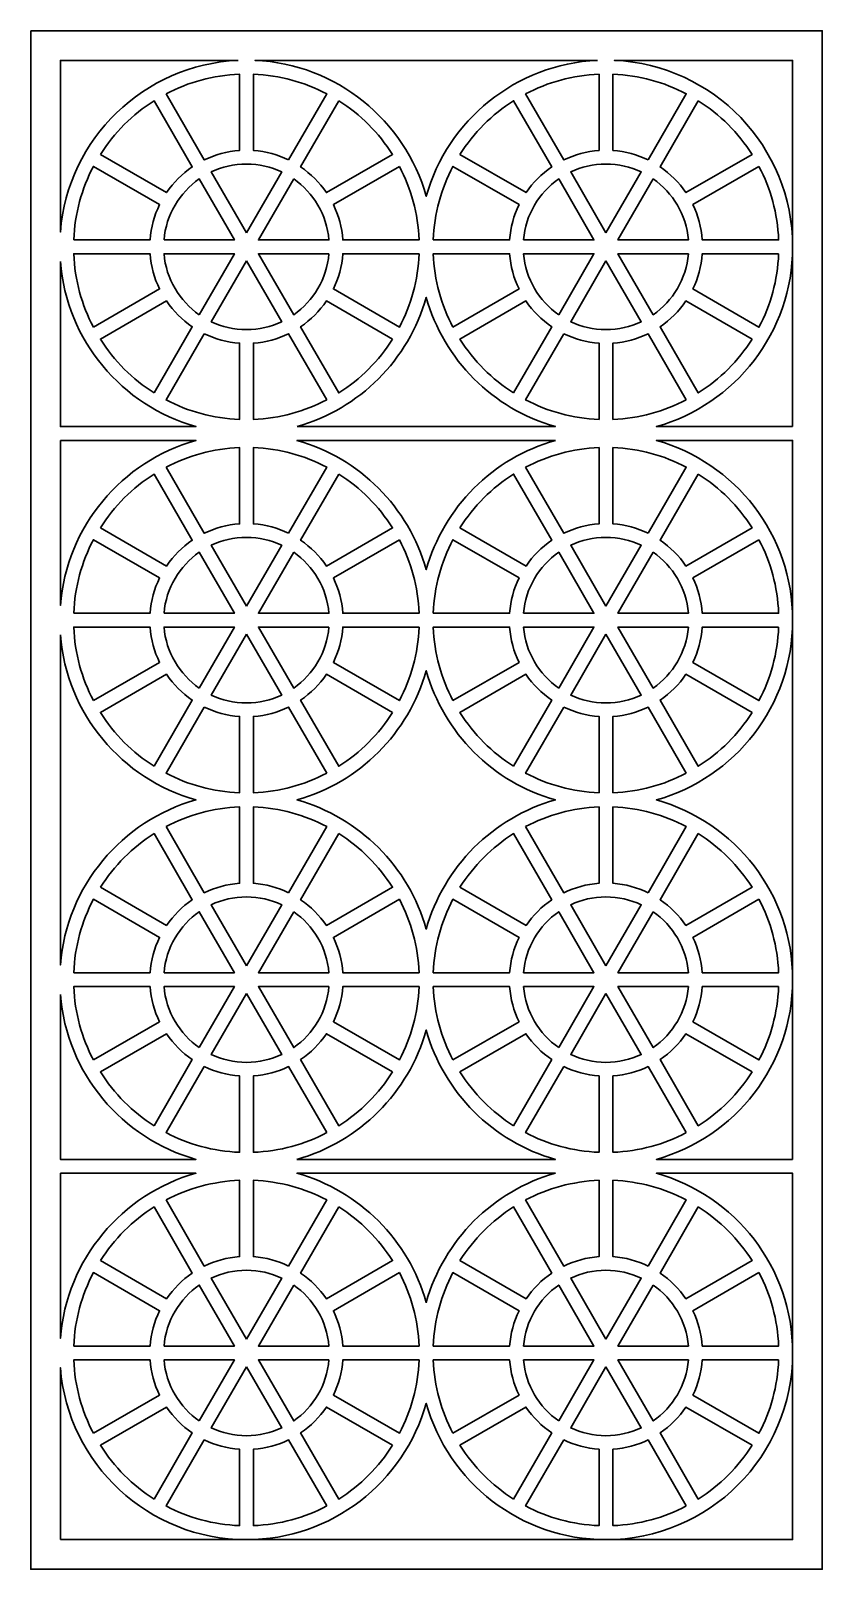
# Model space of a CAD drawing. Header units: centimetres. Extents: x -14.2 to -8.1, y -2.9 to 9.
import ezdxf

# ---------------------------------------------------------------- set-up
doc = ezdxf.new("R2010")
doc.units = ezdxf.units.CM
doc.header["$MEASUREMENT"] = 0
doc.layers.add('layer 1', color=7, linetype='Continuous')

msp = doc.modelspace()

# ---------------------------------------------------------------- linework, layer by layer
at = {"layer": 'layer 1', "color": 250, "lineweight": 30}
for points, knots in [([(-14.21431, 9.00077), (-14.21431, 9.00077), (-8.09553, 9.00077), (-8.09553, 9.00077), (-8.09553, 9.00077), (-8.09553, 9.00077), (-8.09553, -2.89395), (-8.09553, -2.89395), (-8.09553, -2.89395), (-8.09553, -2.89395), (-14.21431, -2.89395), (-14.21431, -2.89395), (-14.21431, -2.89395), (-14.21431, 1.16498), (-14.21431, 5.05357), (-14.21431, 9.00077)], [0, 0, 0, 0, 0.2, 0.2, 0.2, 0.2, 0.4, 0.4, 0.4, 0.4, 0.6, 0.6, 0.6, 0.6, 1, 1, 1, 1]), ([(-12.61181, 8.77199), (-12.61181, 8.77199), (-13.98553, 8.77199), (-13.98553, 8.77199), (-13.98553, 8.77199), (-13.98553, 8.77199), (-13.98553, 7.44483), (-13.98553, 7.44483), (-13.98553, 7.44483), (-13.9288, 8.16689), (-13.34045, 8.73969), (-12.61181, 8.77199)], [0, 0, 0, 0, 0.25, 0.25, 0.25, 0.25, 0.5, 0.5, 0.5, 0.5, 1, 1, 1, 1]), ([(-9.83359, 8.77199), (-9.83359, 8.77199), (-12.48079, 8.77199), (-12.48079, 8.77199), (-12.48079, 8.77199), (-11.84839, 8.74348), (-11.32189, 8.30776), (-11.1572, 7.72086), (-11.1572, 7.72086), (-10.99252, 8.30776), (-10.46598, 8.74348), (-9.83359, 8.77199)], [0, 0, 0, 0, 0.25, 0.25, 0.25, 0.25, 0.5, 0.5, 0.5, 0.5, 1, 1, 1, 1]), ([(-8.32431, 7.33029), (-8.32431, 7.33029), (-8.32431, 8.77199), (-8.32431, 8.77199), (-8.32431, 8.77199), (-8.32431, 8.77199), (-9.70258, 8.77199), (-9.70258, 8.77199), (-9.70258, 8.77199), (-8.93577, 8.738), (-8.32431, 8.10546), (-8.32431, 7.33029)], [0, 0, 0, 0, 0.25, 0.25, 0.25, 0.25, 0.5, 0.5, 0.5, 0.5, 1, 1, 1, 1]), ([(-13.16794, 8.51322), (-13.16794, 8.51322), (-12.87287, 8.00216), (-12.87287, 8.00216), (-12.87287, 8.00216), (-12.78953, 8.04267), (-12.69755, 8.06819), (-12.60042, 8.07507), (-12.60042, 8.07507), (-12.60042, 8.07507), (-12.60042, 8.6652), (-12.60042, 8.6652), (-12.60042, 8.6652), (-12.80474, 8.65713), (-12.9972, 8.60306), (-13.16794, 8.51322)], [0, 0, 0, 0, 0.2, 0.2, 0.2, 0.2, 0.4, 0.4, 0.4, 0.4, 0.6, 0.6, 0.6, 0.6, 1, 1, 1, 1]), ([(-12.22083, 8.00212), (-12.22083, 8.00212), (-11.92574, 8.51322), (-11.92574, 8.51322), (-11.92574, 8.51322), (-12.09645, 8.60309), (-12.28894, 8.65713), (-12.49327, 8.6652), (-12.49327, 8.6652), (-12.49327, 8.6652), (-12.49327, 8.07507), (-12.49327, 8.07507), (-12.49327, 8.07507), (-12.39613, 8.06819), (-12.30416, 8.04266), (-12.22083, 8.00212)], [0, 0, 0, 0, 0.2, 0.2, 0.2, 0.2, 0.4, 0.4, 0.4, 0.4, 0.6, 0.6, 0.6, 0.6, 1, 1, 1, 1]), ([(-10.38862, 8.51322), (-10.38862, 8.51322), (-10.09356, 8.00216), (-10.09356, 8.00216), (-10.09356, 8.00216), (-10.01021, 8.04267), (-9.91823, 8.06819), (-9.8211, 8.07507), (-9.8211, 8.07507), (-9.8211, 8.07507), (-9.8211, 8.6652), (-9.8211, 8.6652), (-9.8211, 8.6652), (-10.02541, 8.65713), (-10.21788, 8.60306), (-10.38862, 8.51322)], [0, 0, 0, 0, 0.2, 0.2, 0.2, 0.2, 0.4, 0.4, 0.4, 0.4, 0.6, 0.6, 0.6, 0.6, 1, 1, 1, 1]), ([(-9.44151, 8.00212), (-9.44151, 8.00212), (-9.14642, 8.51322), (-9.14642, 8.51322), (-9.14642, 8.51322), (-9.31713, 8.60309), (-9.50962, 8.65713), (-9.71394, 8.6652), (-9.71394, 8.6652), (-9.71394, 8.6652), (-9.71394, 8.07507), (-9.71394, 8.07507), (-9.71394, 8.07507), (-9.61681, 8.06819), (-9.52484, 8.04266), (-9.44151, 8.00212)], [0, 0, 0, 0, 0.2, 0.2, 0.2, 0.2, 0.4, 0.4, 0.4, 0.4, 0.6, 0.6, 0.6, 0.6, 1, 1, 1, 1]), ([(-13.67615, 8.04418), (-13.67615, 8.04418), (-13.16499, 7.74907), (-13.16499, 7.74907), (-13.16499, 7.74907), (-13.11175, 7.82746), (-13.04402, 7.89523), (-12.96561, 7.94845), (-12.96561, 7.94845), (-12.96561, 7.94845), (-13.26069, 8.45957), (-13.26069, 8.45957), (-13.26069, 8.45957), (-13.42801, 8.3536), (-13.57011, 8.21145), (-13.67615, 8.04418)], [0, 0, 0, 0, 0.2, 0.2, 0.2, 0.2, 0.4, 0.4, 0.4, 0.4, 0.6, 0.6, 0.6, 0.6, 1, 1, 1, 1]), ([(-11.83299, 8.45954), (-11.83299, 8.45954), (-12.1281, 7.94841), (-12.1281, 7.94841), (-12.1281, 7.94841), (-12.0497, 7.89518), (-11.98191, 7.82746), (-11.92869, 7.74905), (-11.92869, 7.74905), (-11.92869, 7.74905), (-11.41758, 8.04414), (-11.41758, 8.04414), (-11.41758, 8.04414), (-11.52358, 8.21143), (-11.66572, 8.35354), (-11.83299, 8.45954)], [0, 0, 0, 0, 0.2, 0.2, 0.2, 0.2, 0.4, 0.4, 0.4, 0.4, 0.6, 0.6, 0.6, 0.6, 1, 1, 1, 1]), ([(-10.89682, 8.04418), (-10.89682, 8.04418), (-10.38568, 7.74907), (-10.38568, 7.74907), (-10.38568, 7.74907), (-10.33243, 7.82746), (-10.2647, 7.89523), (-10.18629, 7.94845), (-10.18629, 7.94845), (-10.18629, 7.94845), (-10.48137, 8.45957), (-10.48137, 8.45957), (-10.48137, 8.45957), (-10.64869, 8.3536), (-10.7908, 8.21145), (-10.89682, 8.04418)], [0, 0, 0, 0, 0.2, 0.2, 0.2, 0.2, 0.4, 0.4, 0.4, 0.4, 0.6, 0.6, 0.6, 0.6, 1, 1, 1, 1]), ([(-9.05367, 8.45954), (-9.05367, 8.45954), (-9.34878, 7.94841), (-9.34878, 7.94841), (-9.34878, 7.94841), (-9.27038, 7.89518), (-9.20259, 7.82746), (-9.14937, 7.74905), (-9.14937, 7.74905), (-9.14937, 7.74905), (-8.63826, 8.04414), (-8.63826, 8.04414), (-8.63826, 8.04414), (-8.74426, 8.21143), (-8.8864, 8.35354), (-9.05367, 8.45954)], [0, 0, 0, 0, 0.2, 0.2, 0.2, 0.2, 0.4, 0.4, 0.4, 0.4, 0.6, 0.6, 0.6, 0.6, 1, 1, 1, 1]), ([(-12.54684, 7.43745), (-12.54684, 7.43745), (-12.27455, 7.90907), (-12.27455, 7.90907), (-12.27455, 7.90907), (-12.35718, 7.94803), (-12.44944, 7.96987), (-12.54684, 7.96987), (-12.54684, 7.96987), (-12.64423, 7.96987), (-12.7365, 7.94803), (-12.81914, 7.90907), (-12.81914, 7.90907), (-12.81914, 7.90907), (-12.54684, 7.43745), (-12.54684, 7.43745)], [0, 0, 0, 0, 0.2, 0.2, 0.2, 0.2, 0.4, 0.4, 0.4, 0.4, 0.6, 0.6, 0.6, 0.6, 1, 1, 1, 1]), ([(-9.76752, 7.43745), (-9.76752, 7.43745), (-9.49524, 7.90907), (-9.49524, 7.90907), (-9.49524, 7.90907), (-9.57786, 7.94803), (-9.67012, 7.96987), (-9.76752, 7.96987), (-9.76752, 7.96987), (-9.86492, 7.96987), (-9.95718, 7.94803), (-10.03982, 7.90907), (-10.03982, 7.90907), (-10.03982, 7.90907), (-9.76752, 7.43745), (-9.76752, 7.43745)], [0, 0, 0, 0, 0.2, 0.2, 0.2, 0.2, 0.4, 0.4, 0.4, 0.4, 0.6, 0.6, 0.6, 0.6, 1, 1, 1, 1]), ([(-13.88182, 7.38389), (-13.88182, 7.38389), (-13.29164, 7.38389), (-13.29164, 7.38389), (-13.29164, 7.38389), (-13.28474, 7.48102), (-13.25926, 7.57302), (-13.2187, 7.65633), (-13.2187, 7.65633), (-13.2187, 7.65633), (-13.72985, 7.95144), (-13.72985, 7.95144), (-13.72985, 7.95144), (-13.81975, 7.78074), (-13.87375, 7.58821), (-13.88182, 7.38389)], [0, 0, 0, 0, 0.2, 0.2, 0.2, 0.2, 0.4, 0.4, 0.4, 0.4, 0.6, 0.6, 0.6, 0.6, 1, 1, 1, 1]), ([(-13.18415, 7.38389), (-13.18415, 7.38389), (-12.63965, 7.38389), (-12.63965, 7.38389), (-12.63965, 7.38389), (-12.63965, 7.38389), (-12.91188, 7.85541), (-12.91188, 7.85541), (-12.91188, 7.85541), (-13.06401, 7.74944), (-13.16794, 7.5791), (-13.18415, 7.38389)], [0, 0, 0, 0, 0.25, 0.25, 0.25, 0.25, 0.5, 0.5, 0.5, 0.5, 1, 1, 1, 1]), ([(-12.1818, 7.85541), (-12.1818, 7.85541), (-12.45404, 7.38388), (-12.45404, 7.38388), (-12.45404, 7.38388), (-12.45404, 7.38388), (-11.90954, 7.38388), (-11.90954, 7.38388), (-11.90954, 7.38388), (-11.92574, 7.57909), (-12.02968, 7.74945), (-12.1818, 7.85541)], [0, 0, 0, 0, 0.25, 0.25, 0.25, 0.25, 0.5, 0.5, 0.5, 0.5, 1, 1, 1, 1]), ([(-11.3639, 7.9514), (-11.3639, 7.9514), (-11.87498, 7.65632), (-11.87498, 7.65632), (-11.87498, 7.65632), (-11.83444, 7.573), (-11.80894, 7.48101), (-11.80204, 7.38388), (-11.80204, 7.38388), (-11.80204, 7.38388), (-11.21194, 7.38388), (-11.21194, 7.38388), (-11.21194, 7.38388), (-11.22, 7.58821), (-11.27404, 7.78069), (-11.3639, 7.9514)], [0, 0, 0, 0, 0.2, 0.2, 0.2, 0.2, 0.4, 0.4, 0.4, 0.4, 0.6, 0.6, 0.6, 0.6, 1, 1, 1, 1]), ([(-11.1025, 7.38389), (-11.1025, 7.38389), (-10.51232, 7.38389), (-10.51232, 7.38389), (-10.51232, 7.38389), (-10.50542, 7.48102), (-10.47994, 7.57302), (-10.43938, 7.65633), (-10.43938, 7.65633), (-10.43938, 7.65633), (-10.95053, 7.95144), (-10.95053, 7.95144), (-10.95053, 7.95144), (-11.04043, 7.78074), (-11.09443, 7.58821), (-11.1025, 7.38389)], [0, 0, 0, 0, 0.2, 0.2, 0.2, 0.2, 0.4, 0.4, 0.4, 0.4, 0.6, 0.6, 0.6, 0.6, 1, 1, 1, 1]), ([(-10.40483, 7.38389), (-10.40483, 7.38389), (-9.86033, 7.38389), (-9.86033, 7.38389), (-9.86033, 7.38389), (-9.86033, 7.38389), (-10.13256, 7.85541), (-10.13256, 7.85541), (-10.13256, 7.85541), (-10.28469, 7.74944), (-10.38862, 7.5791), (-10.40483, 7.38389)], [0, 0, 0, 0, 0.25, 0.25, 0.25, 0.25, 0.5, 0.5, 0.5, 0.5, 1, 1, 1, 1]), ([(-9.40248, 7.85541), (-9.40248, 7.85541), (-9.67472, 7.38388), (-9.67472, 7.38388), (-9.67472, 7.38388), (-9.67472, 7.38388), (-9.13022, 7.38388), (-9.13022, 7.38388), (-9.13022, 7.38388), (-9.14642, 7.57909), (-9.25036, 7.74945), (-9.40248, 7.85541)], [0, 0, 0, 0, 0.25, 0.25, 0.25, 0.25, 0.5, 0.5, 0.5, 0.5, 1, 1, 1, 1]), ([(-8.58458, 7.9514), (-8.58458, 7.9514), (-9.09566, 7.65632), (-9.09566, 7.65632), (-9.09566, 7.65632), (-9.05512, 7.573), (-9.02961, 7.48101), (-9.02271, 7.38388), (-9.02271, 7.38388), (-9.02271, 7.38388), (-8.43262, 7.38388), (-8.43262, 7.38388), (-8.43262, 7.38388), (-8.44068, 7.58821), (-8.49472, 7.78069), (-8.58458, 7.9514)], [0, 0, 0, 0, 0.2, 0.2, 0.2, 0.2, 0.4, 0.4, 0.4, 0.4, 0.6, 0.6, 0.6, 0.6, 1, 1, 1, 1]), ([(-13.72982, 6.70916), (-13.72982, 6.70916), (-13.21872, 7.00425), (-13.21872, 7.00425), (-13.21872, 7.00425), (-13.25924, 7.08758), (-13.28476, 7.1796), (-13.29165, 7.27673), (-13.29165, 7.27673), (-13.29165, 7.27673), (-13.88175, 7.27673), (-13.88175, 7.27673), (-13.88175, 7.27673), (-13.87369, 7.07242), (-13.81965, 6.87988), (-13.72982, 6.70916)], [0, 0, 0, 0, 0.2, 0.2, 0.2, 0.2, 0.4, 0.4, 0.4, 0.4, 0.6, 0.6, 0.6, 0.6, 1, 1, 1, 1]), ([(-12.9119, 6.80513), (-12.9119, 6.80513), (-12.63963, 7.27673), (-12.63963, 7.27673), (-12.63963, 7.27673), (-12.63963, 7.27673), (-13.18414, 7.27673), (-13.18414, 7.27673), (-13.18414, 7.27673), (-13.16794, 7.08149), (-13.064, 6.9111), (-12.9119, 6.80513)], [0, 0, 0, 0, 0.25, 0.25, 0.25, 0.25, 0.5, 0.5, 0.5, 0.5, 1, 1, 1, 1]), ([(-11.90952, 7.27674), (-11.90952, 7.27674), (-12.45405, 7.27674), (-12.45405, 7.27674), (-12.45405, 7.27674), (-12.45405, 7.27674), (-12.18178, 6.80516), (-12.18178, 6.80516), (-12.18178, 6.80516), (-12.02965, 6.91114), (-11.92572, 7.08151), (-11.90952, 7.27674)], [0, 0, 0, 0, 0.25, 0.25, 0.25, 0.25, 0.5, 0.5, 0.5, 0.5, 1, 1, 1, 1]), ([(-11.21186, 7.27674), (-11.21186, 7.27674), (-11.80204, 7.27674), (-11.80204, 7.27674), (-11.80204, 7.27674), (-11.80894, 7.1796), (-11.83443, 7.0876), (-11.87496, 7.00426), (-11.87496, 7.00426), (-11.87496, 7.00426), (-11.3638, 6.70914), (-11.3638, 6.70914), (-11.3638, 6.70914), (-11.27392, 6.87987), (-11.21993, 7.0724), (-11.21186, 7.27674)], [0, 0, 0, 0, 0.2, 0.2, 0.2, 0.2, 0.4, 0.4, 0.4, 0.4, 0.6, 0.6, 0.6, 0.6, 1, 1, 1, 1]), ([(-10.9505, 6.70916), (-10.9505, 6.70916), (-10.4394, 7.00425), (-10.4394, 7.00425), (-10.4394, 7.00425), (-10.47991, 7.08758), (-10.50544, 7.1796), (-10.51233, 7.27673), (-10.51233, 7.27673), (-10.51233, 7.27673), (-11.10243, 7.27673), (-11.10243, 7.27673), (-11.10243, 7.27673), (-11.09437, 7.07242), (-11.04033, 6.87988), (-10.9505, 6.70916)], [0, 0, 0, 0, 0.2, 0.2, 0.2, 0.2, 0.4, 0.4, 0.4, 0.4, 0.6, 0.6, 0.6, 0.6, 1, 1, 1, 1]), ([(-10.13258, 6.80513), (-10.13258, 6.80513), (-9.8603, 7.27673), (-9.8603, 7.27673), (-9.8603, 7.27673), (-9.8603, 7.27673), (-10.40482, 7.27673), (-10.40482, 7.27673), (-10.40482, 7.27673), (-10.38862, 7.08149), (-10.28468, 6.9111), (-10.13258, 6.80513)], [0, 0, 0, 0, 0.25, 0.25, 0.25, 0.25, 0.5, 0.5, 0.5, 0.5, 1, 1, 1, 1]), ([(-9.1302, 7.27674), (-9.1302, 7.27674), (-9.67473, 7.27674), (-9.67473, 7.27674), (-9.67473, 7.27674), (-9.67473, 7.27674), (-9.40246, 6.80516), (-9.40246, 6.80516), (-9.40246, 6.80516), (-9.25033, 6.91114), (-9.1464, 7.08151), (-9.1302, 7.27674)], [0, 0, 0, 0, 0.25, 0.25, 0.25, 0.25, 0.5, 0.5, 0.5, 0.5, 1, 1, 1, 1]), ([(-8.32431, 5.94066), (-8.32431, 5.94066), (-8.32431, 7.33029), (-8.32431, 7.33029), (-8.32431, 7.33029), (-8.32431, 6.66878), (-8.76965, 6.11111), (-9.37679, 5.94066), (-9.37679, 5.94066), (-9.37679, 5.94066), (-8.32431, 5.94066), (-8.32431, 5.94066)], [0, 0, 0, 0, 0.25, 0.25, 0.25, 0.25, 0.5, 0.5, 0.5, 0.5, 1, 1, 1, 1]), ([(-8.43254, 7.27674), (-8.43254, 7.27674), (-9.02271, 7.27674), (-9.02271, 7.27674), (-9.02271, 7.27674), (-9.02961, 7.1796), (-9.05511, 7.0876), (-9.09564, 7.00426), (-9.09564, 7.00426), (-9.09564, 7.00426), (-8.58448, 6.70914), (-8.58448, 6.70914), (-8.58448, 6.70914), (-8.49461, 6.87987), (-8.44061, 7.0724), (-8.43254, 7.27674)], [0, 0, 0, 0, 0.2, 0.2, 0.2, 0.2, 0.4, 0.4, 0.4, 0.4, 0.6, 0.6, 0.6, 0.6, 1, 1, 1, 1]), ([(-13.98553, 7.21605), (-13.98553, 7.21605), (-13.98553, 5.94066), (-13.98553, 5.94066), (-13.98553, 5.94066), (-13.98553, 5.94066), (-12.93758, 5.94066), (-12.93758, 5.94066), (-12.93758, 5.94066), (-13.50942, 6.1012), (-13.93767, 6.60527), (-13.98553, 7.21605)], [0, 0, 0, 0, 0.25, 0.25, 0.25, 0.25, 0.5, 0.5, 0.5, 0.5, 1, 1, 1, 1]), ([(-12.54684, 7.22314), (-12.54684, 7.22314), (-12.81915, 6.75148), (-12.81915, 6.75148), (-12.81915, 6.75148), (-12.73653, 6.71252), (-12.64424, 6.69073), (-12.54684, 6.69073), (-12.54684, 6.69073), (-12.44944, 6.69073), (-12.35715, 6.71252), (-12.27454, 6.7515), (-12.27454, 6.7515), (-12.27454, 6.7515), (-12.54684, 7.22314), (-12.54684, 7.22314)], [0, 0, 0, 0, 0.2, 0.2, 0.2, 0.2, 0.4, 0.4, 0.4, 0.4, 0.6, 0.6, 0.6, 0.6, 1, 1, 1, 1]), ([(-9.76752, 7.22314), (-9.76752, 7.22314), (-10.03983, 6.75148), (-10.03983, 6.75148), (-10.03983, 6.75148), (-9.95721, 6.71252), (-9.86492, 6.69073), (-9.76752, 6.69073), (-9.76752, 6.69073), (-9.67012, 6.69073), (-9.57783, 6.71252), (-9.49522, 6.7515), (-9.49522, 6.7515), (-9.49522, 6.7515), (-9.76752, 7.22314), (-9.76752, 7.22314)], [0, 0, 0, 0, 0.2, 0.2, 0.2, 0.2, 0.4, 0.4, 0.4, 0.4, 0.6, 0.6, 0.6, 0.6, 1, 1, 1, 1]), ([(-13.26071, 6.20096), (-13.26071, 6.20096), (-12.96563, 6.71209), (-12.96563, 6.71209), (-12.96563, 6.71209), (-13.04403, 6.76532), (-13.11183, 6.83308), (-13.16505, 6.91151), (-13.16505, 6.91151), (-13.16505, 6.91151), (-13.67615, 6.61643), (-13.67615, 6.61643), (-13.67615, 6.61643), (-13.57016, 6.44912), (-13.428, 6.30695), (-13.26071, 6.20096)], [0, 0, 0, 0, 0.2, 0.2, 0.2, 0.2, 0.4, 0.4, 0.4, 0.4, 0.6, 0.6, 0.6, 0.6, 1, 1, 1, 1]), ([(-12.15597, 5.94066), (-12.15597, 5.94066), (-10.15844, 5.94066), (-10.15844, 5.94066), (-10.15844, 5.94066), (-10.64127, 6.07626), (-11.02171, 6.45678), (-11.1572, 6.93967), (-11.1572, 6.93967), (-11.2927, 6.45678), (-11.67313, 6.07626), (-12.15597, 5.94066)], [0, 0, 0, 0, 0.25, 0.25, 0.25, 0.25, 0.5, 0.5, 0.5, 0.5, 1, 1, 1, 1]), ([(-11.4175, 6.61642), (-11.4175, 6.61642), (-11.92864, 6.91153), (-11.92864, 6.91153), (-11.92864, 6.91153), (-11.98187, 6.8331), (-12.04962, 6.76533), (-12.12805, 6.71209), (-12.12805, 6.71209), (-12.12805, 6.71209), (-11.83295, 6.20098), (-11.83295, 6.20098), (-11.83295, 6.20098), (-11.66563, 6.30697), (-11.52351, 6.44911), (-11.4175, 6.61642)], [0, 0, 0, 0, 0.2, 0.2, 0.2, 0.2, 0.4, 0.4, 0.4, 0.4, 0.6, 0.6, 0.6, 0.6, 1, 1, 1, 1]), ([(-10.48139, 6.20096), (-10.48139, 6.20096), (-10.18631, 6.71209), (-10.18631, 6.71209), (-10.18631, 6.71209), (-10.26471, 6.76532), (-10.3325, 6.83308), (-10.38573, 6.91151), (-10.38573, 6.91151), (-10.38573, 6.91151), (-10.89682, 6.61643), (-10.89682, 6.61643), (-10.89682, 6.61643), (-10.79084, 6.44912), (-10.64868, 6.30695), (-10.48139, 6.20096)], [0, 0, 0, 0, 0.2, 0.2, 0.2, 0.2, 0.4, 0.4, 0.4, 0.4, 0.6, 0.6, 0.6, 0.6, 1, 1, 1, 1]), ([(-8.63818, 6.61642), (-8.63818, 6.61642), (-9.14932, 6.91153), (-9.14932, 6.91153), (-9.14932, 6.91153), (-9.20255, 6.8331), (-9.2703, 6.76533), (-9.34873, 6.71209), (-9.34873, 6.71209), (-9.34873, 6.71209), (-9.05363, 6.20098), (-9.05363, 6.20098), (-9.05363, 6.20098), (-8.88631, 6.30697), (-8.74418, 6.44911), (-8.63818, 6.61642)], [0, 0, 0, 0, 0.2, 0.2, 0.2, 0.2, 0.4, 0.4, 0.4, 0.4, 0.6, 0.6, 0.6, 0.6, 1, 1, 1, 1]), ([(-12.87289, 6.6584), (-12.87289, 6.6584), (-13.16799, 6.14727), (-13.16799, 6.14727), (-13.16799, 6.14727), (-12.99728, 6.05741), (-12.80476, 6.00344), (-12.60042, 5.99538), (-12.60042, 5.99538), (-12.60042, 5.99538), (-12.60042, 6.5855), (-12.60042, 6.5855), (-12.60042, 6.5855), (-12.69756, 6.5924), (-12.78955, 6.61787), (-12.87289, 6.6584)], [0, 0, 0, 0, 0.2, 0.2, 0.2, 0.2, 0.4, 0.4, 0.4, 0.4, 0.6, 0.6, 0.6, 0.6, 1, 1, 1, 1]), ([(-11.92571, 6.14732), (-11.92571, 6.14732), (-12.22078, 6.65839), (-12.22078, 6.65839), (-12.22078, 6.65839), (-12.30411, 6.61787), (-12.39612, 6.5924), (-12.49327, 6.5855), (-12.49327, 6.5855), (-12.49327, 6.5855), (-12.49327, 5.99538), (-12.49327, 5.99538), (-12.49327, 5.99538), (-12.28893, 6.00345), (-12.09645, 6.05746), (-11.92571, 6.14732)], [0, 0, 0, 0, 0.2, 0.2, 0.2, 0.2, 0.4, 0.4, 0.4, 0.4, 0.6, 0.6, 0.6, 0.6, 1, 1, 1, 1]), ([(-10.09356, 6.6584), (-10.09356, 6.6584), (-10.38868, 6.14727), (-10.38868, 6.14727), (-10.38868, 6.14727), (-10.21796, 6.05741), (-10.02544, 6.00344), (-9.8211, 5.99538), (-9.8211, 5.99538), (-9.8211, 5.99538), (-9.8211, 6.5855), (-9.8211, 6.5855), (-9.8211, 6.5855), (-9.91824, 6.5924), (-10.01023, 6.61787), (-10.09356, 6.6584)], [0, 0, 0, 0, 0.2, 0.2, 0.2, 0.2, 0.4, 0.4, 0.4, 0.4, 0.6, 0.6, 0.6, 0.6, 1, 1, 1, 1]), ([(-9.14639, 6.14732), (-9.14639, 6.14732), (-9.44146, 6.65839), (-9.44146, 6.65839), (-9.44146, 6.65839), (-9.52479, 6.61787), (-9.6168, 6.5924), (-9.71394, 6.5855), (-9.71394, 6.5855), (-9.71394, 6.5855), (-9.71394, 5.99538), (-9.71394, 5.99538), (-9.71394, 5.99538), (-9.50961, 6.00345), (-9.31713, 6.05746), (-9.14639, 6.14732)], [0, 0, 0, 0, 0.2, 0.2, 0.2, 0.2, 0.4, 0.4, 0.4, 0.4, 0.6, 0.6, 0.6, 0.6, 1, 1, 1, 1]), ([(-13.98553, 5.83351), (-13.98553, 5.83351), (-13.98553, 4.55805), (-13.98553, 4.55805), (-13.98553, 4.55805), (-13.93766, 5.16896), (-13.50923, 5.67308), (-12.93723, 5.83351), (-12.93723, 5.83351), (-12.93723, 5.83351), (-13.98553, 5.83351), (-13.98553, 5.83351)], [0, 0, 0, 0, 0.25, 0.25, 0.25, 0.25, 0.5, 0.5, 0.5, 0.5, 1, 1, 1, 1]), ([(-10.15806, 5.83351), (-10.15806, 5.83351), (-12.15635, 5.83351), (-12.15635, 5.83351), (-12.15635, 5.83351), (-11.67334, 5.698), (-11.29273, 5.3174), (-11.1572, 4.83439), (-11.1572, 4.83439), (-11.02168, 5.3174), (-10.64107, 5.698), (-10.15806, 5.83351)], [0, 0, 0, 0, 0.25, 0.25, 0.25, 0.25, 0.5, 0.5, 0.5, 0.5, 1, 1, 1, 1]), ([(-8.32431, 4.44382), (-8.32431, 4.44382), (-8.32431, 5.83351), (-8.32431, 5.83351), (-8.32431, 5.83351), (-8.32431, 5.83351), (-9.37715, 5.83351), (-9.37715, 5.83351), (-9.37715, 5.83351), (-8.76983, 5.66318), (-8.32431, 5.10546), (-8.32431, 4.44382)], [0, 0, 0, 0, 0.25, 0.25, 0.25, 0.25, 0.5, 0.5, 0.5, 0.5, 1, 1, 1, 1]), ([(-13.16794, 5.62675), (-13.16794, 5.62675), (-12.87287, 5.11569), (-12.87287, 5.11569), (-12.87287, 5.11569), (-12.78953, 5.1562), (-12.69755, 5.18171), (-12.60042, 5.1886), (-12.60042, 5.1886), (-12.60042, 5.1886), (-12.60042, 5.77872), (-12.60042, 5.77872), (-12.60042, 5.77872), (-12.80474, 5.77065), (-12.9972, 5.71659), (-13.16794, 5.62675)], [0, 0, 0, 0, 0.2, 0.2, 0.2, 0.2, 0.4, 0.4, 0.4, 0.4, 0.6, 0.6, 0.6, 0.6, 1, 1, 1, 1]), ([(-12.22083, 5.11564), (-12.22083, 5.11564), (-11.92574, 5.62675), (-11.92574, 5.62675), (-11.92574, 5.62675), (-12.09645, 5.71662), (-12.28894, 5.77065), (-12.49327, 5.77872), (-12.49327, 5.77872), (-12.49327, 5.77872), (-12.49327, 5.1886), (-12.49327, 5.1886), (-12.49327, 5.1886), (-12.39613, 5.18171), (-12.30416, 5.15619), (-12.22083, 5.11564)], [0, 0, 0, 0, 0.2, 0.2, 0.2, 0.2, 0.4, 0.4, 0.4, 0.4, 0.6, 0.6, 0.6, 0.6, 1, 1, 1, 1]), ([(-10.38862, 5.62675), (-10.38862, 5.62675), (-10.09356, 5.11569), (-10.09356, 5.11569), (-10.09356, 5.11569), (-10.01021, 5.1562), (-9.91823, 5.18171), (-9.8211, 5.1886), (-9.8211, 5.1886), (-9.8211, 5.1886), (-9.8211, 5.77872), (-9.8211, 5.77872), (-9.8211, 5.77872), (-10.02541, 5.77065), (-10.21788, 5.71659), (-10.38862, 5.62675)], [0, 0, 0, 0, 0.2, 0.2, 0.2, 0.2, 0.4, 0.4, 0.4, 0.4, 0.6, 0.6, 0.6, 0.6, 1, 1, 1, 1]), ([(-9.44151, 5.11564), (-9.44151, 5.11564), (-9.14642, 5.62675), (-9.14642, 5.62675), (-9.14642, 5.62675), (-9.31713, 5.71662), (-9.50962, 5.77065), (-9.71394, 5.77872), (-9.71394, 5.77872), (-9.71394, 5.77872), (-9.71394, 5.1886), (-9.71394, 5.1886), (-9.71394, 5.1886), (-9.61681, 5.18171), (-9.52484, 5.15619), (-9.44151, 5.11564)], [0, 0, 0, 0, 0.2, 0.2, 0.2, 0.2, 0.4, 0.4, 0.4, 0.4, 0.6, 0.6, 0.6, 0.6, 1, 1, 1, 1]), ([(-13.67615, 5.15771), (-13.67615, 5.15771), (-13.16499, 4.86259), (-13.16499, 4.86259), (-13.16499, 4.86259), (-13.11175, 4.94098), (-13.04402, 5.00876), (-12.96561, 5.06198), (-12.96561, 5.06198), (-12.96561, 5.06198), (-13.26069, 5.5731), (-13.26069, 5.5731), (-13.26069, 5.5731), (-13.42801, 5.46712), (-13.57011, 5.32498), (-13.67615, 5.15771)], [0, 0, 0, 0, 0.2, 0.2, 0.2, 0.2, 0.4, 0.4, 0.4, 0.4, 0.6, 0.6, 0.6, 0.6, 1, 1, 1, 1]), ([(-11.83299, 5.57306), (-11.83299, 5.57306), (-12.1281, 5.06194), (-12.1281, 5.06194), (-12.1281, 5.06194), (-12.0497, 5.00871), (-11.98191, 4.94098), (-11.92869, 4.86258), (-11.92869, 4.86258), (-11.92869, 4.86258), (-11.41758, 5.15767), (-11.41758, 5.15767), (-11.41758, 5.15767), (-11.52358, 5.32496), (-11.66572, 5.46707), (-11.83299, 5.57306)], [0, 0, 0, 0, 0.2, 0.2, 0.2, 0.2, 0.4, 0.4, 0.4, 0.4, 0.6, 0.6, 0.6, 0.6, 1, 1, 1, 1]), ([(-10.89682, 5.15771), (-10.89682, 5.15771), (-10.38568, 4.86259), (-10.38568, 4.86259), (-10.38568, 4.86259), (-10.33243, 4.94098), (-10.2647, 5.00876), (-10.18629, 5.06198), (-10.18629, 5.06198), (-10.18629, 5.06198), (-10.48137, 5.5731), (-10.48137, 5.5731), (-10.48137, 5.5731), (-10.64869, 5.46712), (-10.7908, 5.32498), (-10.89682, 5.15771)], [0, 0, 0, 0, 0.2, 0.2, 0.2, 0.2, 0.4, 0.4, 0.4, 0.4, 0.6, 0.6, 0.6, 0.6, 1, 1, 1, 1]), ([(-9.05367, 5.57306), (-9.05367, 5.57306), (-9.34878, 5.06194), (-9.34878, 5.06194), (-9.34878, 5.06194), (-9.27038, 5.00871), (-9.20259, 4.94098), (-9.14937, 4.86258), (-9.14937, 4.86258), (-9.14937, 4.86258), (-8.63826, 5.15767), (-8.63826, 5.15767), (-8.63826, 5.15767), (-8.74426, 5.32496), (-8.8864, 5.46707), (-9.05367, 5.57306)], [0, 0, 0, 0, 0.2, 0.2, 0.2, 0.2, 0.4, 0.4, 0.4, 0.4, 0.6, 0.6, 0.6, 0.6, 1, 1, 1, 1]), ([(-13.88182, 4.49742), (-13.88182, 4.49742), (-13.29164, 4.49742), (-13.29164, 4.49742), (-13.29164, 4.49742), (-13.28474, 4.59455), (-13.25926, 4.68655), (-13.2187, 4.76986), (-13.2187, 4.76986), (-13.2187, 4.76986), (-13.72985, 5.06497), (-13.72985, 5.06497), (-13.72985, 5.06497), (-13.81975, 4.89427), (-13.87375, 4.70173), (-13.88182, 4.49742)], [0, 0, 0, 0, 0.2, 0.2, 0.2, 0.2, 0.4, 0.4, 0.4, 0.4, 0.6, 0.6, 0.6, 0.6, 1, 1, 1, 1]), ([(-12.54684, 4.55097), (-12.54684, 4.55097), (-12.27455, 5.02259), (-12.27455, 5.02259), (-12.27455, 5.02259), (-12.35718, 5.06156), (-12.44944, 5.0834), (-12.54684, 5.0834), (-12.54684, 5.0834), (-12.64423, 5.0834), (-12.7365, 5.06155), (-12.81914, 5.0226), (-12.81914, 5.0226), (-12.81914, 5.0226), (-12.54684, 4.55097), (-12.54684, 4.55097)], [0, 0, 0, 0, 0.2, 0.2, 0.2, 0.2, 0.4, 0.4, 0.4, 0.4, 0.6, 0.6, 0.6, 0.6, 1, 1, 1, 1]), ([(-11.3639, 5.06493), (-11.3639, 5.06493), (-11.87498, 4.76985), (-11.87498, 4.76985), (-11.87498, 4.76985), (-11.83444, 4.68653), (-11.80894, 4.59454), (-11.80204, 4.4974), (-11.80204, 4.4974), (-11.80204, 4.4974), (-11.21194, 4.4974), (-11.21194, 4.4974), (-11.21194, 4.4974), (-11.22, 4.70173), (-11.27404, 4.89421), (-11.3639, 5.06493)], [0, 0, 0, 0, 0.2, 0.2, 0.2, 0.2, 0.4, 0.4, 0.4, 0.4, 0.6, 0.6, 0.6, 0.6, 1, 1, 1, 1]), ([(-11.1025, 4.49742), (-11.1025, 4.49742), (-10.51232, 4.49742), (-10.51232, 4.49742), (-10.51232, 4.49742), (-10.50542, 4.59455), (-10.47994, 4.68655), (-10.43938, 4.76986), (-10.43938, 4.76986), (-10.43938, 4.76986), (-10.95053, 5.06497), (-10.95053, 5.06497), (-10.95053, 5.06497), (-11.04043, 4.89427), (-11.09443, 4.70173), (-11.1025, 4.49742)], [0, 0, 0, 0, 0.2, 0.2, 0.2, 0.2, 0.4, 0.4, 0.4, 0.4, 0.6, 0.6, 0.6, 0.6, 1, 1, 1, 1]), ([(-9.76752, 4.55097), (-9.76752, 4.55097), (-9.49524, 5.02259), (-9.49524, 5.02259), (-9.49524, 5.02259), (-9.57786, 5.06156), (-9.67012, 5.0834), (-9.76752, 5.0834), (-9.76752, 5.0834), (-9.86492, 5.0834), (-9.95718, 5.06155), (-10.03982, 5.0226), (-10.03982, 5.0226), (-10.03982, 5.0226), (-9.76752, 4.55097), (-9.76752, 4.55097)], [0, 0, 0, 0, 0.2, 0.2, 0.2, 0.2, 0.4, 0.4, 0.4, 0.4, 0.6, 0.6, 0.6, 0.6, 1, 1, 1, 1]), ([(-8.58458, 5.06493), (-8.58458, 5.06493), (-9.09566, 4.76985), (-9.09566, 4.76985), (-9.09566, 4.76985), (-9.05512, 4.68653), (-9.02961, 4.59454), (-9.02271, 4.4974), (-9.02271, 4.4974), (-9.02271, 4.4974), (-8.43262, 4.4974), (-8.43262, 4.4974), (-8.43262, 4.4974), (-8.44068, 4.70173), (-8.49472, 4.89421), (-8.58458, 5.06493)], [0, 0, 0, 0, 0.2, 0.2, 0.2, 0.2, 0.4, 0.4, 0.4, 0.4, 0.6, 0.6, 0.6, 0.6, 1, 1, 1, 1]), ([(-13.18415, 4.49742), (-13.18415, 4.49742), (-12.63965, 4.49742), (-12.63965, 4.49742), (-12.63965, 4.49742), (-12.63965, 4.49742), (-12.91188, 4.96893), (-12.91188, 4.96893), (-12.91188, 4.96893), (-13.06401, 4.86297), (-13.16794, 4.69263), (-13.18415, 4.49742)], [0, 0, 0, 0, 0.25, 0.25, 0.25, 0.25, 0.5, 0.5, 0.5, 0.5, 1, 1, 1, 1]), ([(-12.1818, 4.96894), (-12.1818, 4.96894), (-12.45404, 4.4974), (-12.45404, 4.4974), (-12.45404, 4.4974), (-12.45404, 4.4974), (-11.90954, 4.4974), (-11.90954, 4.4974), (-11.90954, 4.4974), (-11.92574, 4.69262), (-12.02968, 4.86298), (-12.1818, 4.96894)], [0, 0, 0, 0, 0.25, 0.25, 0.25, 0.25, 0.5, 0.5, 0.5, 0.5, 1, 1, 1, 1]), ([(-10.40483, 4.49742), (-10.40483, 4.49742), (-9.86033, 4.49742), (-9.86033, 4.49742), (-9.86033, 4.49742), (-9.86033, 4.49742), (-10.13256, 4.96893), (-10.13256, 4.96893), (-10.13256, 4.96893), (-10.28469, 4.86297), (-10.38862, 4.69263), (-10.40483, 4.49742)], [0, 0, 0, 0, 0.25, 0.25, 0.25, 0.25, 0.5, 0.5, 0.5, 0.5, 1, 1, 1, 1]), ([(-9.40248, 4.96894), (-9.40248, 4.96894), (-9.67472, 4.4974), (-9.67472, 4.4974), (-9.67472, 4.4974), (-9.67472, 4.4974), (-9.13022, 4.4974), (-9.13022, 4.4974), (-9.13022, 4.4974), (-9.14642, 4.69262), (-9.25036, 4.86298), (-9.40248, 4.96894)], [0, 0, 0, 0, 0.25, 0.25, 0.25, 0.25, 0.5, 0.5, 0.5, 0.5, 1, 1, 1, 1]), ([(-8.32431, 1.6645), (-8.32431, 1.6645), (-8.32431, 4.44382), (-8.32431, 4.44382), (-8.32431, 4.44382), (-8.32431, 3.78226), (-8.76973, 3.22455), (-9.37695, 3.05417), (-9.37695, 3.05417), (-8.76973, 2.88379), (-8.32431, 2.32608), (-8.32431, 1.6645)], [0, 0, 0, 0, 0.25, 0.25, 0.25, 0.25, 0.5, 0.5, 0.5, 0.5, 1, 1, 1, 1]), ([(-13.98553, 4.32958), (-13.98553, 4.32958), (-13.98553, 1.77874), (-13.98553, 1.77874), (-13.98553, 1.77874), (-13.93766, 2.38958), (-13.50933, 2.89366), (-12.93742, 3.05415), (-12.93742, 3.05415), (-13.50933, 3.21464), (-13.93766, 3.71875), (-13.98553, 4.32958)], [0, 0, 0, 0, 0.25, 0.25, 0.25, 0.25, 0.5, 0.5, 0.5, 0.5, 1, 1, 1, 1]), ([(-13.72982, 3.82269), (-13.72982, 3.82269), (-13.21872, 4.11777), (-13.21872, 4.11777), (-13.21872, 4.11777), (-13.25924, 4.2011), (-13.28476, 4.29313), (-13.29165, 4.39025), (-13.29165, 4.39025), (-13.29165, 4.39025), (-13.88175, 4.39025), (-13.88175, 4.39025), (-13.88175, 4.39025), (-13.87369, 4.18595), (-13.81965, 3.9934), (-13.72982, 3.82269)], [0, 0, 0, 0, 0.2, 0.2, 0.2, 0.2, 0.4, 0.4, 0.4, 0.4, 0.6, 0.6, 0.6, 0.6, 1, 1, 1, 1]), ([(-12.9119, 3.91865), (-12.9119, 3.91865), (-12.63963, 4.39025), (-12.63963, 4.39025), (-12.63963, 4.39025), (-12.63963, 4.39025), (-13.18414, 4.39025), (-13.18414, 4.39025), (-13.18414, 4.39025), (-13.16794, 4.19502), (-13.064, 4.02463), (-12.9119, 3.91865)], [0, 0, 0, 0, 0.25, 0.25, 0.25, 0.25, 0.5, 0.5, 0.5, 0.5, 1, 1, 1, 1]), ([(-12.54684, 4.33667), (-12.54684, 4.33667), (-12.81915, 3.86501), (-12.81915, 3.86501), (-12.81915, 3.86501), (-12.73653, 3.82605), (-12.64424, 3.80426), (-12.54684, 3.80426), (-12.54684, 3.80426), (-12.44944, 3.80426), (-12.35715, 3.82605), (-12.27454, 3.86502), (-12.27454, 3.86502), (-12.27454, 3.86502), (-12.54684, 4.33667), (-12.54684, 4.33667)], [0, 0, 0, 0, 0.2, 0.2, 0.2, 0.2, 0.4, 0.4, 0.4, 0.4, 0.6, 0.6, 0.6, 0.6, 1, 1, 1, 1]), ([(-11.90952, 4.39026), (-11.90952, 4.39026), (-12.45405, 4.39026), (-12.45405, 4.39026), (-12.45405, 4.39026), (-12.45405, 4.39026), (-12.18178, 3.91869), (-12.18178, 3.91869), (-12.18178, 3.91869), (-12.02965, 4.02467), (-11.92572, 4.19503), (-11.90952, 4.39026)], [0, 0, 0, 0, 0.25, 0.25, 0.25, 0.25, 0.5, 0.5, 0.5, 0.5, 1, 1, 1, 1]), ([(-11.21186, 4.39026), (-11.21186, 4.39026), (-11.80204, 4.39026), (-11.80204, 4.39026), (-11.80204, 4.39026), (-11.80894, 4.29313), (-11.83443, 4.20113), (-11.87496, 4.11778), (-11.87496, 4.11778), (-11.87496, 4.11778), (-11.3638, 3.82267), (-11.3638, 3.82267), (-11.3638, 3.82267), (-11.27392, 3.99339), (-11.21993, 4.18592), (-11.21186, 4.39026)], [0, 0, 0, 0, 0.2, 0.2, 0.2, 0.2, 0.4, 0.4, 0.4, 0.4, 0.6, 0.6, 0.6, 0.6, 1, 1, 1, 1]), ([(-10.9505, 3.82269), (-10.9505, 3.82269), (-10.4394, 4.11777), (-10.4394, 4.11777), (-10.4394, 4.11777), (-10.47991, 4.2011), (-10.50544, 4.29313), (-10.51233, 4.39025), (-10.51233, 4.39025), (-10.51233, 4.39025), (-11.10243, 4.39025), (-11.10243, 4.39025), (-11.10243, 4.39025), (-11.09437, 4.18595), (-11.04033, 3.9934), (-10.9505, 3.82269)], [0, 0, 0, 0, 0.2, 0.2, 0.2, 0.2, 0.4, 0.4, 0.4, 0.4, 0.6, 0.6, 0.6, 0.6, 1, 1, 1, 1]), ([(-10.13258, 3.91865), (-10.13258, 3.91865), (-9.8603, 4.39025), (-9.8603, 4.39025), (-9.8603, 4.39025), (-9.8603, 4.39025), (-10.40482, 4.39025), (-10.40482, 4.39025), (-10.40482, 4.39025), (-10.38862, 4.19502), (-10.28468, 4.02463), (-10.13258, 3.91865)], [0, 0, 0, 0, 0.25, 0.25, 0.25, 0.25, 0.5, 0.5, 0.5, 0.5, 1, 1, 1, 1]), ([(-9.76752, 4.33667), (-9.76752, 4.33667), (-10.03983, 3.86501), (-10.03983, 3.86501), (-10.03983, 3.86501), (-9.95721, 3.82605), (-9.86492, 3.80426), (-9.76752, 3.80426), (-9.76752, 3.80426), (-9.67012, 3.80426), (-9.57783, 3.82605), (-9.49522, 3.86502), (-9.49522, 3.86502), (-9.49522, 3.86502), (-9.76752, 4.33667), (-9.76752, 4.33667)], [0, 0, 0, 0, 0.2, 0.2, 0.2, 0.2, 0.4, 0.4, 0.4, 0.4, 0.6, 0.6, 0.6, 0.6, 1, 1, 1, 1]), ([(-9.1302, 4.39026), (-9.1302, 4.39026), (-9.67473, 4.39026), (-9.67473, 4.39026), (-9.67473, 4.39026), (-9.67473, 4.39026), (-9.40246, 3.91869), (-9.40246, 3.91869), (-9.40246, 3.91869), (-9.25033, 4.02467), (-9.1464, 4.19503), (-9.1302, 4.39026)], [0, 0, 0, 0, 0.25, 0.25, 0.25, 0.25, 0.5, 0.5, 0.5, 0.5, 1, 1, 1, 1]), ([(-8.43254, 4.39026), (-8.43254, 4.39026), (-9.02271, 4.39026), (-9.02271, 4.39026), (-9.02271, 4.39026), (-9.02961, 4.29313), (-9.05511, 4.20113), (-9.09564, 4.11778), (-9.09564, 4.11778), (-9.09564, 4.11778), (-8.58448, 3.82267), (-8.58448, 3.82267), (-8.58448, 3.82267), (-8.49461, 3.99339), (-8.44061, 4.18592), (-8.43254, 4.39026)], [0, 0, 0, 0, 0.2, 0.2, 0.2, 0.2, 0.4, 0.4, 0.4, 0.4, 0.6, 0.6, 0.6, 0.6, 1, 1, 1, 1]), ([(-12.15627, 3.05415), (-11.6733, 3.18967), (-11.29274, 3.5702), (-11.1572, 4.05315), (-11.1572, 4.05315), (-11.02167, 3.5702), (-10.64113, 3.18969), (-10.15819, 3.05417), (-10.15819, 3.05417), (-10.64113, 2.91864), (-11.02168, 2.53811), (-11.1572, 2.05516), (-11.1572, 2.05516), (-11.29274, 2.53811), (-11.6733, 2.91862), (-12.15627, 3.05415)], [0, 0, 0, 0, 0.2, 0.2, 0.2, 0.2, 0.4, 0.4, 0.4, 0.4, 0.6, 0.6, 0.6, 0.6, 1, 1, 1, 1]), ([(-13.26071, 3.31449), (-13.26071, 3.31449), (-12.96563, 3.82561), (-12.96563, 3.82561), (-12.96563, 3.82561), (-13.04403, 3.87884), (-13.11183, 3.94661), (-13.16505, 4.02504), (-13.16505, 4.02504), (-13.16505, 4.02504), (-13.67615, 3.72996), (-13.67615, 3.72996), (-13.67615, 3.72996), (-13.57016, 3.56265), (-13.428, 3.42048), (-13.26071, 3.31449)], [0, 0, 0, 0, 0.2, 0.2, 0.2, 0.2, 0.4, 0.4, 0.4, 0.4, 0.6, 0.6, 0.6, 0.6, 1, 1, 1, 1]), ([(-11.4175, 3.72995), (-11.4175, 3.72995), (-11.92864, 4.02506), (-11.92864, 4.02506), (-11.92864, 4.02506), (-11.98187, 3.94663), (-12.04962, 3.87886), (-12.12805, 3.82561), (-12.12805, 3.82561), (-12.12805, 3.82561), (-11.83295, 3.31451), (-11.83295, 3.31451), (-11.83295, 3.31451), (-11.66563, 3.4205), (-11.52351, 3.56264), (-11.4175, 3.72995)], [0, 0, 0, 0, 0.2, 0.2, 0.2, 0.2, 0.4, 0.4, 0.4, 0.4, 0.6, 0.6, 0.6, 0.6, 1, 1, 1, 1]), ([(-10.48139, 3.31449), (-10.48139, 3.31449), (-10.18631, 3.82561), (-10.18631, 3.82561), (-10.18631, 3.82561), (-10.26471, 3.87884), (-10.3325, 3.94661), (-10.38573, 4.02504), (-10.38573, 4.02504), (-10.38573, 4.02504), (-10.89682, 3.72996), (-10.89682, 3.72996), (-10.89682, 3.72996), (-10.79084, 3.56265), (-10.64868, 3.42048), (-10.48139, 3.31449)], [0, 0, 0, 0, 0.2, 0.2, 0.2, 0.2, 0.4, 0.4, 0.4, 0.4, 0.6, 0.6, 0.6, 0.6, 1, 1, 1, 1]), ([(-8.63818, 3.72995), (-8.63818, 3.72995), (-9.14932, 4.02506), (-9.14932, 4.02506), (-9.14932, 4.02506), (-9.20255, 3.94663), (-9.2703, 3.87886), (-9.34873, 3.82561), (-9.34873, 3.82561), (-9.34873, 3.82561), (-9.05363, 3.31451), (-9.05363, 3.31451), (-9.05363, 3.31451), (-8.88631, 3.4205), (-8.74418, 3.56264), (-8.63818, 3.72995)], [0, 0, 0, 0, 0.2, 0.2, 0.2, 0.2, 0.4, 0.4, 0.4, 0.4, 0.6, 0.6, 0.6, 0.6, 1, 1, 1, 1]), ([(-12.87289, 3.77193), (-12.87289, 3.77193), (-13.16799, 3.2608), (-13.16799, 3.2608), (-13.16799, 3.2608), (-12.99728, 3.17094), (-12.80476, 3.11697), (-12.60042, 3.10891), (-12.60042, 3.10891), (-12.60042, 3.10891), (-12.60042, 3.69902), (-12.60042, 3.69902), (-12.60042, 3.69902), (-12.69756, 3.70592), (-12.78955, 3.73139), (-12.87289, 3.77193)], [0, 0, 0, 0, 0.2, 0.2, 0.2, 0.2, 0.4, 0.4, 0.4, 0.4, 0.6, 0.6, 0.6, 0.6, 1, 1, 1, 1]), ([(-11.92571, 3.26084), (-11.92571, 3.26084), (-12.22078, 3.77192), (-12.22078, 3.77192), (-12.22078, 3.77192), (-12.30411, 3.73139), (-12.39612, 3.70592), (-12.49327, 3.69902), (-12.49327, 3.69902), (-12.49327, 3.69902), (-12.49327, 3.10891), (-12.49327, 3.10891), (-12.49327, 3.10891), (-12.28893, 3.11698), (-12.09645, 3.17099), (-11.92571, 3.26084)], [0, 0, 0, 0, 0.2, 0.2, 0.2, 0.2, 0.4, 0.4, 0.4, 0.4, 0.6, 0.6, 0.6, 0.6, 1, 1, 1, 1]), ([(-10.09356, 3.77193), (-10.09356, 3.77193), (-10.38868, 3.2608), (-10.38868, 3.2608), (-10.38868, 3.2608), (-10.21796, 3.17094), (-10.02544, 3.11697), (-9.8211, 3.10891), (-9.8211, 3.10891), (-9.8211, 3.10891), (-9.8211, 3.69902), (-9.8211, 3.69902), (-9.8211, 3.69902), (-9.91824, 3.70592), (-10.01023, 3.73139), (-10.09356, 3.77193)], [0, 0, 0, 0, 0.2, 0.2, 0.2, 0.2, 0.4, 0.4, 0.4, 0.4, 0.6, 0.6, 0.6, 0.6, 1, 1, 1, 1]), ([(-9.14639, 3.26084), (-9.14639, 3.26084), (-9.44146, 3.77192), (-9.44146, 3.77192), (-9.44146, 3.77192), (-9.52479, 3.73139), (-9.6168, 3.70592), (-9.71394, 3.69902), (-9.71394, 3.69902), (-9.71394, 3.69902), (-9.71394, 3.10891), (-9.71394, 3.10891), (-9.71394, 3.10891), (-9.50961, 3.11698), (-9.31713, 3.17099), (-9.14639, 3.26084)], [0, 0, 0, 0, 0.2, 0.2, 0.2, 0.2, 0.4, 0.4, 0.4, 0.4, 0.6, 0.6, 0.6, 0.6, 1, 1, 1, 1]), ([(-13.16794, 2.84743), (-13.16794, 2.84743), (-12.87287, 2.33636), (-12.87287, 2.33636), (-12.87287, 2.33636), (-12.78953, 2.37688), (-12.69755, 2.40239), (-12.60042, 2.40928), (-12.60042, 2.40928), (-12.60042, 2.40928), (-12.60042, 2.9994), (-12.60042, 2.9994), (-12.60042, 2.9994), (-12.80474, 2.99133), (-12.9972, 2.93727), (-13.16794, 2.84743)], [0, 0, 0, 0, 0.2, 0.2, 0.2, 0.2, 0.4, 0.4, 0.4, 0.4, 0.6, 0.6, 0.6, 0.6, 1, 1, 1, 1]), ([(-12.22083, 2.33632), (-12.22083, 2.33632), (-11.92574, 2.84743), (-11.92574, 2.84743), (-11.92574, 2.84743), (-12.09645, 2.9373), (-12.28894, 2.99133), (-12.49327, 2.9994), (-12.49327, 2.9994), (-12.49327, 2.9994), (-12.49327, 2.40928), (-12.49327, 2.40928), (-12.49327, 2.40928), (-12.39613, 2.40239), (-12.30416, 2.37687), (-12.22083, 2.33632)], [0, 0, 0, 0, 0.2, 0.2, 0.2, 0.2, 0.4, 0.4, 0.4, 0.4, 0.6, 0.6, 0.6, 0.6, 1, 1, 1, 1]), ([(-10.38862, 2.84743), (-10.38862, 2.84743), (-10.09356, 2.33636), (-10.09356, 2.33636), (-10.09356, 2.33636), (-10.01021, 2.37688), (-9.91823, 2.40239), (-9.8211, 2.40928), (-9.8211, 2.40928), (-9.8211, 2.40928), (-9.8211, 2.9994), (-9.8211, 2.9994), (-9.8211, 2.9994), (-10.02541, 2.99133), (-10.21788, 2.93727), (-10.38862, 2.84743)], [0, 0, 0, 0, 0.2, 0.2, 0.2, 0.2, 0.4, 0.4, 0.4, 0.4, 0.6, 0.6, 0.6, 0.6, 1, 1, 1, 1]), ([(-9.44151, 2.33632), (-9.44151, 2.33632), (-9.14642, 2.84743), (-9.14642, 2.84743), (-9.14642, 2.84743), (-9.31713, 2.9373), (-9.50962, 2.99133), (-9.71394, 2.9994), (-9.71394, 2.9994), (-9.71394, 2.9994), (-9.71394, 2.40928), (-9.71394, 2.40928), (-9.71394, 2.40928), (-9.61681, 2.40239), (-9.52484, 2.37687), (-9.44151, 2.33632)], [0, 0, 0, 0, 0.2, 0.2, 0.2, 0.2, 0.4, 0.4, 0.4, 0.4, 0.6, 0.6, 0.6, 0.6, 1, 1, 1, 1]), ([(-13.67615, 2.37839), (-13.67615, 2.37839), (-13.16499, 2.08327), (-13.16499, 2.08327), (-13.16499, 2.08327), (-13.11175, 2.16167), (-13.04402, 2.22943), (-12.96561, 2.28266), (-12.96561, 2.28266), (-12.96561, 2.28266), (-13.26069, 2.79378), (-13.26069, 2.79378), (-13.26069, 2.79378), (-13.42801, 2.6878), (-13.57011, 2.54565), (-13.67615, 2.37839)], [0, 0, 0, 0, 0.2, 0.2, 0.2, 0.2, 0.4, 0.4, 0.4, 0.4, 0.6, 0.6, 0.6, 0.6, 1, 1, 1, 1]), ([(-11.83299, 2.79375), (-11.83299, 2.79375), (-12.1281, 2.28262), (-12.1281, 2.28262), (-12.1281, 2.28262), (-12.0497, 2.22938), (-11.98191, 2.16167), (-11.92869, 2.08326), (-11.92869, 2.08326), (-11.92869, 2.08326), (-11.41758, 2.37835), (-11.41758, 2.37835), (-11.41758, 2.37835), (-11.52358, 2.54563), (-11.66572, 2.68775), (-11.83299, 2.79375)], [0, 0, 0, 0, 0.2, 0.2, 0.2, 0.2, 0.4, 0.4, 0.4, 0.4, 0.6, 0.6, 0.6, 0.6, 1, 1, 1, 1]), ([(-10.89682, 2.37839), (-10.89682, 2.37839), (-10.38568, 2.08327), (-10.38568, 2.08327), (-10.38568, 2.08327), (-10.33243, 2.16167), (-10.2647, 2.22943), (-10.18629, 2.28266), (-10.18629, 2.28266), (-10.18629, 2.28266), (-10.48137, 2.79378), (-10.48137, 2.79378), (-10.48137, 2.79378), (-10.64869, 2.6878), (-10.7908, 2.54565), (-10.89682, 2.37839)], [0, 0, 0, 0, 0.2, 0.2, 0.2, 0.2, 0.4, 0.4, 0.4, 0.4, 0.6, 0.6, 0.6, 0.6, 1, 1, 1, 1]), ([(-9.05367, 2.79375), (-9.05367, 2.79375), (-9.34878, 2.28262), (-9.34878, 2.28262), (-9.34878, 2.28262), (-9.27038, 2.22938), (-9.20259, 2.16167), (-9.14937, 2.08326), (-9.14937, 2.08326), (-9.14937, 2.08326), (-8.63826, 2.37835), (-8.63826, 2.37835), (-8.63826, 2.37835), (-8.74426, 2.54563), (-8.8864, 2.68775), (-9.05367, 2.79375)], [0, 0, 0, 0, 0.2, 0.2, 0.2, 0.2, 0.4, 0.4, 0.4, 0.4, 0.6, 0.6, 0.6, 0.6, 1, 1, 1, 1]), ([(-13.88182, 1.71809), (-13.88182, 1.71809), (-13.29164, 1.71809), (-13.29164, 1.71809), (-13.29164, 1.71809), (-13.28474, 1.81523), (-13.25926, 1.90723), (-13.2187, 1.99054), (-13.2187, 1.99054), (-13.2187, 1.99054), (-13.72985, 2.28565), (-13.72985, 2.28565), (-13.72985, 2.28565), (-13.81975, 2.11494), (-13.87375, 1.92242), (-13.88182, 1.71809)], [0, 0, 0, 0, 0.2, 0.2, 0.2, 0.2, 0.4, 0.4, 0.4, 0.4, 0.6, 0.6, 0.6, 0.6, 1, 1, 1, 1]), ([(-12.54684, 1.77165), (-12.54684, 1.77165), (-12.27455, 2.24327), (-12.27455, 2.24327), (-12.27455, 2.24327), (-12.35718, 2.28224), (-12.44944, 2.30408), (-12.54684, 2.30408), (-12.54684, 2.30408), (-12.64423, 2.30408), (-12.7365, 2.28223), (-12.81914, 2.24328), (-12.81914, 2.24328), (-12.81914, 2.24328), (-12.54684, 1.77165), (-12.54684, 1.77165)], [0, 0, 0, 0, 0.2, 0.2, 0.2, 0.2, 0.4, 0.4, 0.4, 0.4, 0.6, 0.6, 0.6, 0.6, 1, 1, 1, 1]), ([(-11.3639, 2.28561), (-11.3639, 2.28561), (-11.87498, 1.99053), (-11.87498, 1.99053), (-11.87498, 1.99053), (-11.83444, 1.90721), (-11.80894, 1.81522), (-11.80204, 1.71808), (-11.80204, 1.71808), (-11.80204, 1.71808), (-11.21194, 1.71808), (-11.21194, 1.71808), (-11.21194, 1.71808), (-11.22, 1.92242), (-11.27404, 2.11489), (-11.3639, 2.28561)], [0, 0, 0, 0, 0.2, 0.2, 0.2, 0.2, 0.4, 0.4, 0.4, 0.4, 0.6, 0.6, 0.6, 0.6, 1, 1, 1, 1]), ([(-11.1025, 1.71809), (-11.1025, 1.71809), (-10.51232, 1.71809), (-10.51232, 1.71809), (-10.51232, 1.71809), (-10.50542, 1.81523), (-10.47994, 1.90723), (-10.43938, 1.99054), (-10.43938, 1.99054), (-10.43938, 1.99054), (-10.95053, 2.28565), (-10.95053, 2.28565), (-10.95053, 2.28565), (-11.04043, 2.11494), (-11.09443, 1.92242), (-11.1025, 1.71809)], [0, 0, 0, 0, 0.2, 0.2, 0.2, 0.2, 0.4, 0.4, 0.4, 0.4, 0.6, 0.6, 0.6, 0.6, 1, 1, 1, 1]), ([(-9.76752, 1.77165), (-9.76752, 1.77165), (-9.49524, 2.24327), (-9.49524, 2.24327), (-9.49524, 2.24327), (-9.57786, 2.28224), (-9.67012, 2.30408), (-9.76752, 2.30408), (-9.76752, 2.30408), (-9.86492, 2.30408), (-9.95718, 2.28223), (-10.03982, 2.24328), (-10.03982, 2.24328), (-10.03982, 2.24328), (-9.76752, 1.77165), (-9.76752, 1.77165)], [0, 0, 0, 0, 0.2, 0.2, 0.2, 0.2, 0.4, 0.4, 0.4, 0.4, 0.6, 0.6, 0.6, 0.6, 1, 1, 1, 1]), ([(-8.58458, 2.28561), (-8.58458, 2.28561), (-9.09566, 1.99053), (-9.09566, 1.99053), (-9.09566, 1.99053), (-9.05512, 1.90721), (-9.02961, 1.81522), (-9.02271, 1.71808), (-9.02271, 1.71808), (-9.02271, 1.71808), (-8.43262, 1.71808), (-8.43262, 1.71808), (-8.43262, 1.71808), (-8.44068, 1.92242), (-8.49472, 2.11489), (-8.58458, 2.28561)], [0, 0, 0, 0, 0.2, 0.2, 0.2, 0.2, 0.4, 0.4, 0.4, 0.4, 0.6, 0.6, 0.6, 0.6, 1, 1, 1, 1]), ([(-13.18415, 1.71809), (-13.18415, 1.71809), (-12.63965, 1.71809), (-12.63965, 1.71809), (-12.63965, 1.71809), (-12.63965, 1.71809), (-12.91188, 2.18961), (-12.91188, 2.18961), (-12.91188, 2.18961), (-13.06401, 2.08364), (-13.16794, 1.91331), (-13.18415, 1.71809)], [0, 0, 0, 0, 0.25, 0.25, 0.25, 0.25, 0.5, 0.5, 0.5, 0.5, 1, 1, 1, 1]), ([(-12.1818, 2.18962), (-12.1818, 2.18962), (-12.45404, 1.71808), (-12.45404, 1.71808), (-12.45404, 1.71808), (-12.45404, 1.71808), (-11.90954, 1.71808), (-11.90954, 1.71808), (-11.90954, 1.71808), (-11.92574, 1.91329), (-12.02968, 2.08366), (-12.1818, 2.18962)], [0, 0, 0, 0, 0.25, 0.25, 0.25, 0.25, 0.5, 0.5, 0.5, 0.5, 1, 1, 1, 1]), ([(-10.40483, 1.71809), (-10.40483, 1.71809), (-9.86033, 1.71809), (-9.86033, 1.71809), (-9.86033, 1.71809), (-9.86033, 1.71809), (-10.13256, 2.18961), (-10.13256, 2.18961), (-10.13256, 2.18961), (-10.28469, 2.08364), (-10.38862, 1.91331), (-10.40483, 1.71809)], [0, 0, 0, 0, 0.25, 0.25, 0.25, 0.25, 0.5, 0.5, 0.5, 0.5, 1, 1, 1, 1]), ([(-9.40248, 2.18962), (-9.40248, 2.18962), (-9.67472, 1.71808), (-9.67472, 1.71808), (-9.67472, 1.71808), (-9.67472, 1.71808), (-9.13022, 1.71808), (-9.13022, 1.71808), (-9.13022, 1.71808), (-9.14642, 1.91329), (-9.25036, 2.08366), (-9.40248, 2.18962)], [0, 0, 0, 0, 0.25, 0.25, 0.25, 0.25, 0.5, 0.5, 0.5, 0.5, 1, 1, 1, 1]), ([(-13.98553, 1.55026), (-13.98553, 1.55026), (-13.98553, 0.27487), (-13.98553, 0.27487), (-13.98553, 0.27487), (-13.98553, 0.27487), (-12.93739, 0.27487), (-12.93739, 0.27487), (-12.93739, 0.27487), (-13.50932, 0.43535), (-13.93766, 0.93942), (-13.98553, 1.55026)], [0, 0, 0, 0, 0.25, 0.25, 0.25, 0.25, 0.5, 0.5, 0.5, 0.5, 1, 1, 1, 1]), ([(-13.72982, 1.04337), (-13.72982, 1.04337), (-13.21872, 1.33846), (-13.21872, 1.33846), (-13.21872, 1.33846), (-13.25924, 1.42179), (-13.28476, 1.51381), (-13.29165, 1.61093), (-13.29165, 1.61093), (-13.29165, 1.61093), (-13.88175, 1.61093), (-13.88175, 1.61093), (-13.88175, 1.61093), (-13.87369, 1.40662), (-13.81965, 1.21408), (-13.72982, 1.04337)], [0, 0, 0, 0, 0.2, 0.2, 0.2, 0.2, 0.4, 0.4, 0.4, 0.4, 0.6, 0.6, 0.6, 0.6, 1, 1, 1, 1]), ([(-12.9119, 1.13933), (-12.9119, 1.13933), (-12.63963, 1.61093), (-12.63963, 1.61093), (-12.63963, 1.61093), (-12.63963, 1.61093), (-13.18414, 1.61093), (-13.18414, 1.61093), (-13.18414, 1.61093), (-13.16794, 1.4157), (-13.064, 1.24531), (-12.9119, 1.13933)], [0, 0, 0, 0, 0.25, 0.25, 0.25, 0.25, 0.5, 0.5, 0.5, 0.5, 1, 1, 1, 1]), ([(-12.54684, 1.55734), (-12.54684, 1.55734), (-12.81915, 1.08569), (-12.81915, 1.08569), (-12.81915, 1.08569), (-12.73653, 1.04673), (-12.64424, 1.02494), (-12.54684, 1.02494), (-12.54684, 1.02494), (-12.44944, 1.02494), (-12.35715, 1.04673), (-12.27454, 1.0857), (-12.27454, 1.0857), (-12.27454, 1.0857), (-12.54684, 1.55734), (-12.54684, 1.55734)], [0, 0, 0, 0, 0.2, 0.2, 0.2, 0.2, 0.4, 0.4, 0.4, 0.4, 0.6, 0.6, 0.6, 0.6, 1, 1, 1, 1]), ([(-11.90952, 1.61094), (-11.90952, 1.61094), (-12.45405, 1.61094), (-12.45405, 1.61094), (-12.45405, 1.61094), (-12.45405, 1.61094), (-12.18178, 1.13936), (-12.18178, 1.13936), (-12.18178, 1.13936), (-12.02965, 1.24535), (-11.92572, 1.41571), (-11.90952, 1.61094)], [0, 0, 0, 0, 0.25, 0.25, 0.25, 0.25, 0.5, 0.5, 0.5, 0.5, 1, 1, 1, 1]), ([(-11.21186, 1.61094), (-11.21186, 1.61094), (-11.80204, 1.61094), (-11.80204, 1.61094), (-11.80204, 1.61094), (-11.80894, 1.51381), (-11.83443, 1.42181), (-11.87496, 1.33846), (-11.87496, 1.33846), (-11.87496, 1.33846), (-11.3638, 1.04335), (-11.3638, 1.04335), (-11.3638, 1.04335), (-11.27392, 1.21407), (-11.21993, 1.4066), (-11.21186, 1.61094)], [0, 0, 0, 0, 0.2, 0.2, 0.2, 0.2, 0.4, 0.4, 0.4, 0.4, 0.6, 0.6, 0.6, 0.6, 1, 1, 1, 1]), ([(-10.9505, 1.04337), (-10.9505, 1.04337), (-10.4394, 1.33846), (-10.4394, 1.33846), (-10.4394, 1.33846), (-10.47991, 1.42179), (-10.50544, 1.51381), (-10.51233, 1.61093), (-10.51233, 1.61093), (-10.51233, 1.61093), (-11.10243, 1.61093), (-11.10243, 1.61093), (-11.10243, 1.61093), (-11.09437, 1.40662), (-11.04033, 1.21408), (-10.9505, 1.04337)], [0, 0, 0, 0, 0.2, 0.2, 0.2, 0.2, 0.4, 0.4, 0.4, 0.4, 0.6, 0.6, 0.6, 0.6, 1, 1, 1, 1]), ([(-10.13258, 1.13933), (-10.13258, 1.13933), (-9.8603, 1.61093), (-9.8603, 1.61093), (-9.8603, 1.61093), (-9.8603, 1.61093), (-10.40482, 1.61093), (-10.40482, 1.61093), (-10.40482, 1.61093), (-10.38862, 1.4157), (-10.28468, 1.24531), (-10.13258, 1.13933)], [0, 0, 0, 0, 0.25, 0.25, 0.25, 0.25, 0.5, 0.5, 0.5, 0.5, 1, 1, 1, 1]), ([(-9.76752, 1.55734), (-9.76752, 1.55734), (-10.03983, 1.08569), (-10.03983, 1.08569), (-10.03983, 1.08569), (-9.95721, 1.04673), (-9.86492, 1.02494), (-9.76752, 1.02494), (-9.76752, 1.02494), (-9.67012, 1.02494), (-9.57783, 1.04673), (-9.49522, 1.0857), (-9.49522, 1.0857), (-9.49522, 1.0857), (-9.76752, 1.55734), (-9.76752, 1.55734)], [0, 0, 0, 0, 0.2, 0.2, 0.2, 0.2, 0.4, 0.4, 0.4, 0.4, 0.6, 0.6, 0.6, 0.6, 1, 1, 1, 1]), ([(-9.1302, 1.61094), (-9.1302, 1.61094), (-9.67473, 1.61094), (-9.67473, 1.61094), (-9.67473, 1.61094), (-9.67473, 1.61094), (-9.40246, 1.13936), (-9.40246, 1.13936), (-9.40246, 1.13936), (-9.25033, 1.24535), (-9.1464, 1.41571), (-9.1302, 1.61094)], [0, 0, 0, 0, 0.25, 0.25, 0.25, 0.25, 0.5, 0.5, 0.5, 0.5, 1, 1, 1, 1]), ([(-8.32431, 0.27487), (-8.32431, 0.27487), (-8.32431, 1.6645), (-8.32431, 1.6645), (-8.32431, 1.6645), (-8.32431, 1.00292), (-8.76975, 0.44526), (-9.37698, 0.27487), (-9.37698, 0.27487), (-9.37698, 0.27487), (-8.32431, 0.27487), (-8.32431, 0.27487)], [0, 0, 0, 0, 0.25, 0.25, 0.25, 0.25, 0.5, 0.5, 0.5, 0.5, 1, 1, 1, 1]), ([(-8.43254, 1.61094), (-8.43254, 1.61094), (-9.02271, 1.61094), (-9.02271, 1.61094), (-9.02271, 1.61094), (-9.02961, 1.51381), (-9.05511, 1.42181), (-9.09564, 1.33846), (-9.09564, 1.33846), (-9.09564, 1.33846), (-8.58448, 1.04335), (-8.58448, 1.04335), (-8.58448, 1.04335), (-8.49461, 1.21407), (-8.44061, 1.4066), (-8.43254, 1.61094)], [0, 0, 0, 0, 0.2, 0.2, 0.2, 0.2, 0.4, 0.4, 0.4, 0.4, 0.6, 0.6, 0.6, 0.6, 1, 1, 1, 1]), ([(-13.26071, 0.53516), (-13.26071, 0.53516), (-12.96563, 1.04629), (-12.96563, 1.04629), (-12.96563, 1.04629), (-13.04403, 1.09953), (-13.11183, 1.16729), (-13.16505, 1.24571), (-13.16505, 1.24571), (-13.16505, 1.24571), (-13.67615, 0.95064), (-13.67615, 0.95064), (-13.67615, 0.95064), (-13.57016, 0.78333), (-13.428, 0.64116), (-13.26071, 0.53516)], [0, 0, 0, 0, 0.2, 0.2, 0.2, 0.2, 0.4, 0.4, 0.4, 0.4, 0.6, 0.6, 0.6, 0.6, 1, 1, 1, 1]), ([(-12.1562, 0.27487), (-12.1562, 0.27487), (-10.15821, 0.27487), (-10.15821, 0.27487), (-10.15821, 0.27487), (-10.64116, 0.41042), (-11.02169, 0.79098), (-11.1572, 1.27394), (-11.1572, 1.27394), (-11.29272, 0.79098), (-11.67326, 0.41042), (-12.1562, 0.27487)], [0, 0, 0, 0, 0.25, 0.25, 0.25, 0.25, 0.5, 0.5, 0.5, 0.5, 1, 1, 1, 1]), ([(-11.4175, 0.95062), (-11.4175, 0.95062), (-11.92864, 1.24573), (-11.92864, 1.24573), (-11.92864, 1.24573), (-11.98187, 1.16731), (-12.04962, 1.09954), (-12.12805, 1.04629), (-12.12805, 1.04629), (-12.12805, 1.04629), (-11.83295, 0.53518), (-11.83295, 0.53518), (-11.83295, 0.53518), (-11.66563, 0.64118), (-11.52351, 0.78332), (-11.4175, 0.95062)], [0, 0, 0, 0, 0.2, 0.2, 0.2, 0.2, 0.4, 0.4, 0.4, 0.4, 0.6, 0.6, 0.6, 0.6, 1, 1, 1, 1]), ([(-10.48139, 0.53516), (-10.48139, 0.53516), (-10.18631, 1.04629), (-10.18631, 1.04629), (-10.18631, 1.04629), (-10.26471, 1.09953), (-10.3325, 1.16729), (-10.38573, 1.24571), (-10.38573, 1.24571), (-10.38573, 1.24571), (-10.89682, 0.95064), (-10.89682, 0.95064), (-10.89682, 0.95064), (-10.79084, 0.78333), (-10.64868, 0.64116), (-10.48139, 0.53516)], [0, 0, 0, 0, 0.2, 0.2, 0.2, 0.2, 0.4, 0.4, 0.4, 0.4, 0.6, 0.6, 0.6, 0.6, 1, 1, 1, 1]), ([(-8.63818, 0.95062), (-8.63818, 0.95062), (-9.14932, 1.24573), (-9.14932, 1.24573), (-9.14932, 1.24573), (-9.20255, 1.16731), (-9.2703, 1.09954), (-9.34873, 1.04629), (-9.34873, 1.04629), (-9.34873, 1.04629), (-9.05363, 0.53518), (-9.05363, 0.53518), (-9.05363, 0.53518), (-8.88631, 0.64118), (-8.74418, 0.78332), (-8.63818, 0.95062)], [0, 0, 0, 0, 0.2, 0.2, 0.2, 0.2, 0.4, 0.4, 0.4, 0.4, 0.6, 0.6, 0.6, 0.6, 1, 1, 1, 1]), ([(-12.87289, 0.99261), (-12.87289, 0.99261), (-13.16799, 0.48148), (-13.16799, 0.48148), (-13.16799, 0.48148), (-12.99728, 0.39162), (-12.80476, 0.33765), (-12.60042, 0.32959), (-12.60042, 0.32959), (-12.60042, 0.32959), (-12.60042, 0.9197), (-12.60042, 0.9197), (-12.60042, 0.9197), (-12.69756, 0.9266), (-12.78955, 0.95207), (-12.87289, 0.99261)], [0, 0, 0, 0, 0.2, 0.2, 0.2, 0.2, 0.4, 0.4, 0.4, 0.4, 0.6, 0.6, 0.6, 0.6, 1, 1, 1, 1]), ([(-11.92571, 0.48152), (-11.92571, 0.48152), (-12.22078, 0.9926), (-12.22078, 0.9926), (-12.22078, 0.9926), (-12.30411, 0.95207), (-12.39612, 0.9266), (-12.49327, 0.9197), (-12.49327, 0.9197), (-12.49327, 0.9197), (-12.49327, 0.32959), (-12.49327, 0.32959), (-12.49327, 0.32959), (-12.28893, 0.33766), (-12.09645, 0.39166), (-11.92571, 0.48152)], [0, 0, 0, 0, 0.2, 0.2, 0.2, 0.2, 0.4, 0.4, 0.4, 0.4, 0.6, 0.6, 0.6, 0.6, 1, 1, 1, 1]), ([(-10.09356, 0.99261), (-10.09356, 0.99261), (-10.38868, 0.48148), (-10.38868, 0.48148), (-10.38868, 0.48148), (-10.21796, 0.39162), (-10.02544, 0.33765), (-9.8211, 0.32959), (-9.8211, 0.32959), (-9.8211, 0.32959), (-9.8211, 0.9197), (-9.8211, 0.9197), (-9.8211, 0.9197), (-9.91824, 0.9266), (-10.01023, 0.95207), (-10.09356, 0.99261)], [0, 0, 0, 0, 0.2, 0.2, 0.2, 0.2, 0.4, 0.4, 0.4, 0.4, 0.6, 0.6, 0.6, 0.6, 1, 1, 1, 1]), ([(-9.14639, 0.48152), (-9.14639, 0.48152), (-9.44146, 0.9926), (-9.44146, 0.9926), (-9.44146, 0.9926), (-9.52479, 0.95207), (-9.6168, 0.9266), (-9.71394, 0.9197), (-9.71394, 0.9197), (-9.71394, 0.9197), (-9.71394, 0.32959), (-9.71394, 0.32959), (-9.71394, 0.32959), (-9.50961, 0.33766), (-9.31713, 0.39166), (-9.14639, 0.48152)], [0, 0, 0, 0, 0.2, 0.2, 0.2, 0.2, 0.4, 0.4, 0.4, 0.4, 0.6, 0.6, 0.6, 0.6, 1, 1, 1, 1]), ([(-13.98553, 0.16771), (-13.98553, 0.16771), (-13.98553, -1.10773), (-13.98553, -1.10773), (-13.98553, -1.10773), (-13.93766, -0.49688), (-13.50933, 0.00723), (-12.93742, 0.16771), (-12.93742, 0.16771), (-12.93742, 0.16771), (-13.98553, 0.16771), (-13.98553, 0.16771)], [0, 0, 0, 0, 0.25, 0.25, 0.25, 0.25, 0.5, 0.5, 0.5, 0.5, 1, 1, 1, 1]), ([(-10.15828, 0.16771), (-10.15828, 0.16771), (-12.15612, 0.16771), (-12.15612, 0.16771), (-12.15612, 0.16771), (-11.67321, 0.03217), (-11.29272, -0.34842), (-11.1572, -0.83135), (-11.1572, -0.83135), (-11.02169, -0.34842), (-10.64119, 0.03217), (-10.15828, 0.16771)], [0, 0, 0, 0, 0.25, 0.25, 0.25, 0.25, 0.5, 0.5, 0.5, 0.5, 1, 1, 1, 1]), ([(-8.32431, -1.22197), (-8.32431, -1.22197), (-8.32431, 0.16771), (-8.32431, 0.16771), (-8.32431, 0.16771), (-8.32431, 0.16771), (-9.37695, 0.16771), (-9.37695, 0.16771), (-9.37695, 0.16771), (-8.76973, -0.00268), (-8.32431, -0.5604), (-8.32431, -1.22197)], [0, 0, 0, 0, 0.25, 0.25, 0.25, 0.25, 0.5, 0.5, 0.5, 0.5, 1, 1, 1, 1]), ([(-13.16794, -0.03904), (-13.16794, -0.03904), (-12.87287, -0.55011), (-12.87287, -0.55011), (-12.87287, -0.55011), (-12.78953, -0.50959), (-12.69755, -0.48408), (-12.60042, -0.47719), (-12.60042, -0.47719), (-12.60042, -0.47719), (-12.60042, 0.11293), (-12.60042, 0.11293), (-12.60042, 0.11293), (-12.80474, 0.10486), (-12.9972, 0.05079), (-13.16794, -0.03904)], [0, 0, 0, 0, 0.2, 0.2, 0.2, 0.2, 0.4, 0.4, 0.4, 0.4, 0.6, 0.6, 0.6, 0.6, 1, 1, 1, 1]), ([(-12.22083, -0.55015), (-12.22083, -0.55015), (-11.92574, -0.03904), (-11.92574, -0.03904), (-11.92574, -0.03904), (-12.09645, 0.05082), (-12.28894, 0.10486), (-12.49327, 0.11293), (-12.49327, 0.11293), (-12.49327, 0.11293), (-12.49327, -0.47719), (-12.49327, -0.47719), (-12.49327, -0.47719), (-12.39613, -0.48408), (-12.30416, -0.5096), (-12.22083, -0.55015)], [0, 0, 0, 0, 0.2, 0.2, 0.2, 0.2, 0.4, 0.4, 0.4, 0.4, 0.6, 0.6, 0.6, 0.6, 1, 1, 1, 1]), ([(-10.38862, -0.03904), (-10.38862, -0.03904), (-10.09356, -0.55011), (-10.09356, -0.55011), (-10.09356, -0.55011), (-10.01021, -0.50959), (-9.91823, -0.48408), (-9.8211, -0.47719), (-9.8211, -0.47719), (-9.8211, -0.47719), (-9.8211, 0.11293), (-9.8211, 0.11293), (-9.8211, 0.11293), (-10.02541, 0.10486), (-10.21788, 0.05079), (-10.38862, -0.03904)], [0, 0, 0, 0, 0.2, 0.2, 0.2, 0.2, 0.4, 0.4, 0.4, 0.4, 0.6, 0.6, 0.6, 0.6, 1, 1, 1, 1]), ([(-9.44151, -0.55015), (-9.44151, -0.55015), (-9.14642, -0.03904), (-9.14642, -0.03904), (-9.14642, -0.03904), (-9.31713, 0.05082), (-9.50962, 0.10486), (-9.71394, 0.11293), (-9.71394, 0.11293), (-9.71394, 0.11293), (-9.71394, -0.47719), (-9.71394, -0.47719), (-9.71394, -0.47719), (-9.61681, -0.48408), (-9.52484, -0.5096), (-9.44151, -0.55015)], [0, 0, 0, 0, 0.2, 0.2, 0.2, 0.2, 0.4, 0.4, 0.4, 0.4, 0.6, 0.6, 0.6, 0.6, 1, 1, 1, 1]), ([(-13.67615, -0.50808), (-13.67615, -0.50808), (-13.16499, -0.8032), (-13.16499, -0.8032), (-13.16499, -0.8032), (-13.11175, -0.72481), (-13.04402, -0.65704), (-12.96561, -0.60381), (-12.96561, -0.60381), (-12.96561, -0.60381), (-13.26069, -0.0927), (-13.26069, -0.0927), (-13.26069, -0.0927), (-13.42801, -0.19867), (-13.57011, -0.34082), (-13.67615, -0.50808)], [0, 0, 0, 0, 0.2, 0.2, 0.2, 0.2, 0.4, 0.4, 0.4, 0.4, 0.6, 0.6, 0.6, 0.6, 1, 1, 1, 1]), ([(-11.83299, -0.09273), (-11.83299, -0.09273), (-12.1281, -0.60386), (-12.1281, -0.60386), (-12.1281, -0.60386), (-12.0497, -0.65709), (-11.98191, -0.72481), (-11.92869, -0.80321), (-11.92869, -0.80321), (-11.92869, -0.80321), (-11.41758, -0.50813), (-11.41758, -0.50813), (-11.41758, -0.50813), (-11.52358, -0.34084), (-11.66572, -0.19872), (-11.83299, -0.09273)], [0, 0, 0, 0, 0.2, 0.2, 0.2, 0.2, 0.4, 0.4, 0.4, 0.4, 0.6, 0.6, 0.6, 0.6, 1, 1, 1, 1]), ([(-10.89682, -0.50808), (-10.89682, -0.50808), (-10.38568, -0.8032), (-10.38568, -0.8032), (-10.38568, -0.8032), (-10.33243, -0.72481), (-10.2647, -0.65704), (-10.18629, -0.60381), (-10.18629, -0.60381), (-10.18629, -0.60381), (-10.48137, -0.0927), (-10.48137, -0.0927), (-10.48137, -0.0927), (-10.64869, -0.19867), (-10.7908, -0.34082), (-10.89682, -0.50808)], [0, 0, 0, 0, 0.2, 0.2, 0.2, 0.2, 0.4, 0.4, 0.4, 0.4, 0.6, 0.6, 0.6, 0.6, 1, 1, 1, 1]), ([(-9.05367, -0.09273), (-9.05367, -0.09273), (-9.34878, -0.60386), (-9.34878, -0.60386), (-9.34878, -0.60386), (-9.27038, -0.65709), (-9.20259, -0.72481), (-9.14937, -0.80321), (-9.14937, -0.80321), (-9.14937, -0.80321), (-8.63826, -0.50813), (-8.63826, -0.50813), (-8.63826, -0.50813), (-8.74426, -0.34084), (-8.8864, -0.19872), (-9.05367, -0.09273)], [0, 0, 0, 0, 0.2, 0.2, 0.2, 0.2, 0.4, 0.4, 0.4, 0.4, 0.6, 0.6, 0.6, 0.6, 1, 1, 1, 1]), ([(-12.54684, -1.11482), (-12.54684, -1.11482), (-12.27455, -0.6432), (-12.27455, -0.6432), (-12.27455, -0.6432), (-12.35718, -0.60423), (-12.44944, -0.58239), (-12.54684, -0.58239), (-12.54684, -0.58239), (-12.64423, -0.58239), (-12.7365, -0.60424), (-12.81914, -0.64319), (-12.81914, -0.64319), (-12.81914, -0.64319), (-12.54684, -1.11482), (-12.54684, -1.11482)], [0, 0, 0, 0, 0.2, 0.2, 0.2, 0.2, 0.4, 0.4, 0.4, 0.4, 0.6, 0.6, 0.6, 0.6, 1, 1, 1, 1]), ([(-9.76752, -1.11482), (-9.76752, -1.11482), (-9.49524, -0.6432), (-9.49524, -0.6432), (-9.49524, -0.6432), (-9.57786, -0.60423), (-9.67012, -0.58239), (-9.76752, -0.58239), (-9.76752, -0.58239), (-9.86492, -0.58239), (-9.95718, -0.60424), (-10.03982, -0.64319), (-10.03982, -0.64319), (-10.03982, -0.64319), (-9.76752, -1.11482), (-9.76752, -1.11482)], [0, 0, 0, 0, 0.2, 0.2, 0.2, 0.2, 0.4, 0.4, 0.4, 0.4, 0.6, 0.6, 0.6, 0.6, 1, 1, 1, 1]), ([(-13.88182, -1.16838), (-13.88182, -1.16838), (-13.29164, -1.16838), (-13.29164, -1.16838), (-13.29164, -1.16838), (-13.28474, -1.07125), (-13.25926, -0.97924), (-13.2187, -0.89593), (-13.2187, -0.89593), (-13.2187, -0.89593), (-13.72985, -0.60082), (-13.72985, -0.60082), (-13.72985, -0.60082), (-13.81975, -0.77153), (-13.87375, -0.96406), (-13.88182, -1.16838)], [0, 0, 0, 0, 0.2, 0.2, 0.2, 0.2, 0.4, 0.4, 0.4, 0.4, 0.6, 0.6, 0.6, 0.6, 1, 1, 1, 1]), ([(-13.18415, -1.16838), (-13.18415, -1.16838), (-12.63965, -1.16838), (-12.63965, -1.16838), (-12.63965, -1.16838), (-12.63965, -1.16838), (-12.91188, -0.69687), (-12.91188, -0.69687), (-12.91188, -0.69687), (-13.06401, -0.80283), (-13.16794, -0.97317), (-13.18415, -1.16838)], [0, 0, 0, 0, 0.25, 0.25, 0.25, 0.25, 0.5, 0.5, 0.5, 0.5, 1, 1, 1, 1]), ([(-12.1818, -0.69685), (-12.1818, -0.69685), (-12.45404, -1.16839), (-12.45404, -1.16839), (-12.45404, -1.16839), (-12.45404, -1.16839), (-11.90954, -1.16839), (-11.90954, -1.16839), (-11.90954, -1.16839), (-11.92574, -0.97318), (-12.02968, -0.80282), (-12.1818, -0.69685)], [0, 0, 0, 0, 0.25, 0.25, 0.25, 0.25, 0.5, 0.5, 0.5, 0.5, 1, 1, 1, 1]), ([(-11.3639, -0.60087), (-11.3639, -0.60087), (-11.87498, -0.89595), (-11.87498, -0.89595), (-11.87498, -0.89595), (-11.83444, -0.97926), (-11.80894, -1.07125), (-11.80204, -1.16839), (-11.80204, -1.16839), (-11.80204, -1.16839), (-11.21194, -1.16839), (-11.21194, -1.16839), (-11.21194, -1.16839), (-11.22, -0.96406), (-11.27404, -0.77158), (-11.3639, -0.60087)], [0, 0, 0, 0, 0.2, 0.2, 0.2, 0.2, 0.4, 0.4, 0.4, 0.4, 0.6, 0.6, 0.6, 0.6, 1, 1, 1, 1]), ([(-11.1025, -1.16838), (-11.1025, -1.16838), (-10.51232, -1.16838), (-10.51232, -1.16838), (-10.51232, -1.16838), (-10.50542, -1.07125), (-10.47994, -0.97924), (-10.43938, -0.89593), (-10.43938, -0.89593), (-10.43938, -0.89593), (-10.95053, -0.60082), (-10.95053, -0.60082), (-10.95053, -0.60082), (-11.04043, -0.77153), (-11.09443, -0.96406), (-11.1025, -1.16838)], [0, 0, 0, 0, 0.2, 0.2, 0.2, 0.2, 0.4, 0.4, 0.4, 0.4, 0.6, 0.6, 0.6, 0.6, 1, 1, 1, 1]), ([(-10.40483, -1.16838), (-10.40483, -1.16838), (-9.86033, -1.16838), (-9.86033, -1.16838), (-9.86033, -1.16838), (-9.86033, -1.16838), (-10.13256, -0.69687), (-10.13256, -0.69687), (-10.13256, -0.69687), (-10.28469, -0.80283), (-10.38862, -0.97317), (-10.40483, -1.16838)], [0, 0, 0, 0, 0.25, 0.25, 0.25, 0.25, 0.5, 0.5, 0.5, 0.5, 1, 1, 1, 1]), ([(-9.40248, -0.69685), (-9.40248, -0.69685), (-9.67472, -1.16839), (-9.67472, -1.16839), (-9.67472, -1.16839), (-9.67472, -1.16839), (-9.13022, -1.16839), (-9.13022, -1.16839), (-9.13022, -1.16839), (-9.14642, -0.97318), (-9.25036, -0.80282), (-9.40248, -0.69685)], [0, 0, 0, 0, 0.25, 0.25, 0.25, 0.25, 0.5, 0.5, 0.5, 0.5, 1, 1, 1, 1]), ([(-8.58458, -0.60087), (-8.58458, -0.60087), (-9.09566, -0.89595), (-9.09566, -0.89595), (-9.09566, -0.89595), (-9.05512, -0.97926), (-9.02961, -1.07125), (-9.02271, -1.16839), (-9.02271, -1.16839), (-9.02271, -1.16839), (-8.43262, -1.16839), (-8.43262, -1.16839), (-8.43262, -1.16839), (-8.44068, -0.96406), (-8.49472, -0.77158), (-8.58458, -0.60087)], [0, 0, 0, 0, 0.2, 0.2, 0.2, 0.2, 0.4, 0.4, 0.4, 0.4, 0.6, 0.6, 0.6, 0.6, 1, 1, 1, 1]), ([(-13.72982, -1.8431), (-13.72982, -1.8431), (-13.21872, -1.54802), (-13.21872, -1.54802), (-13.21872, -1.54802), (-13.25924, -1.46469), (-13.28476, -1.37266), (-13.29165, -1.27554), (-13.29165, -1.27554), (-13.29165, -1.27554), (-13.88175, -1.27554), (-13.88175, -1.27554), (-13.88175, -1.27554), (-13.87369, -1.47985), (-13.81965, -1.67239), (-13.72982, -1.8431)], [0, 0, 0, 0, 0.2, 0.2, 0.2, 0.2, 0.4, 0.4, 0.4, 0.4, 0.6, 0.6, 0.6, 0.6, 1, 1, 1, 1]), ([(-12.9119, -1.74714), (-12.9119, -1.74714), (-12.63963, -1.27554), (-12.63963, -1.27554), (-12.63963, -1.27554), (-12.63963, -1.27554), (-13.18414, -1.27554), (-13.18414, -1.27554), (-13.18414, -1.27554), (-13.16794, -1.47077), (-13.064, -1.64116), (-12.9119, -1.74714)], [0, 0, 0, 0, 0.25, 0.25, 0.25, 0.25, 0.5, 0.5, 0.5, 0.5, 1, 1, 1, 1]), ([(-11.90952, -1.27553), (-11.90952, -1.27553), (-12.45405, -1.27553), (-12.45405, -1.27553), (-12.45405, -1.27553), (-12.45405, -1.27553), (-12.18178, -1.74711), (-12.18178, -1.74711), (-12.18178, -1.74711), (-12.02965, -1.64113), (-11.92572, -1.47076), (-11.90952, -1.27553)], [0, 0, 0, 0, 0.25, 0.25, 0.25, 0.25, 0.5, 0.5, 0.5, 0.5, 1, 1, 1, 1]), ([(-11.21186, -1.27553), (-11.21186, -1.27553), (-11.80204, -1.27553), (-11.80204, -1.27553), (-11.80204, -1.27553), (-11.80894, -1.37266), (-11.83443, -1.46467), (-11.87496, -1.54801), (-11.87496, -1.54801), (-11.87496, -1.54801), (-11.3638, -1.84313), (-11.3638, -1.84313), (-11.3638, -1.84313), (-11.27392, -1.6724), (-11.21993, -1.47987), (-11.21186, -1.27553)], [0, 0, 0, 0, 0.2, 0.2, 0.2, 0.2, 0.4, 0.4, 0.4, 0.4, 0.6, 0.6, 0.6, 0.6, 1, 1, 1, 1]), ([(-10.9505, -1.8431), (-10.9505, -1.8431), (-10.4394, -1.54802), (-10.4394, -1.54802), (-10.4394, -1.54802), (-10.47991, -1.46469), (-10.50544, -1.37266), (-10.51233, -1.27554), (-10.51233, -1.27554), (-10.51233, -1.27554), (-11.10243, -1.27554), (-11.10243, -1.27554), (-11.10243, -1.27554), (-11.09437, -1.47985), (-11.04033, -1.67239), (-10.9505, -1.8431)], [0, 0, 0, 0, 0.2, 0.2, 0.2, 0.2, 0.4, 0.4, 0.4, 0.4, 0.6, 0.6, 0.6, 0.6, 1, 1, 1, 1]), ([(-10.13258, -1.74714), (-10.13258, -1.74714), (-9.8603, -1.27554), (-9.8603, -1.27554), (-9.8603, -1.27554), (-9.8603, -1.27554), (-10.40482, -1.27554), (-10.40482, -1.27554), (-10.40482, -1.27554), (-10.38862, -1.47077), (-10.28468, -1.64116), (-10.13258, -1.74714)], [0, 0, 0, 0, 0.25, 0.25, 0.25, 0.25, 0.5, 0.5, 0.5, 0.5, 1, 1, 1, 1]), ([(-9.76753, -2.66518), (-9.76753, -2.66518), (-8.32431, -2.66518), (-8.32431, -2.66518), (-8.32431, -2.66518), (-8.32431, -2.66518), (-8.32431, -1.22197), (-8.32431, -1.22197), (-8.32431, -1.22197), (-8.32431, -2.0189), (-8.97059, -2.66518), (-9.76753, -2.66518)], [0, 0, 0, 0, 0.25, 0.25, 0.25, 0.25, 0.5, 0.5, 0.5, 0.5, 1, 1, 1, 1]), ([(-9.1302, -1.27553), (-9.1302, -1.27553), (-9.67473, -1.27553), (-9.67473, -1.27553), (-9.67473, -1.27553), (-9.67473, -1.27553), (-9.40246, -1.74711), (-9.40246, -1.74711), (-9.40246, -1.74711), (-9.25033, -1.64113), (-9.1464, -1.47076), (-9.1302, -1.27553)], [0, 0, 0, 0, 0.25, 0.25, 0.25, 0.25, 0.5, 0.5, 0.5, 0.5, 1, 1, 1, 1]), ([(-8.43254, -1.27553), (-8.43254, -1.27553), (-9.02271, -1.27553), (-9.02271, -1.27553), (-9.02271, -1.27553), (-9.02961, -1.37266), (-9.05511, -1.46467), (-9.09564, -1.54801), (-9.09564, -1.54801), (-9.09564, -1.54801), (-8.58448, -1.84313), (-8.58448, -1.84313), (-8.58448, -1.84313), (-8.49461, -1.6724), (-8.44061, -1.47987), (-8.43254, -1.27553)], [0, 0, 0, 0, 0.2, 0.2, 0.2, 0.2, 0.4, 0.4, 0.4, 0.4, 0.6, 0.6, 0.6, 0.6, 1, 1, 1, 1]), ([(-13.98553, -2.66518), (-13.98553, -2.66518), (-12.54685, -2.66518), (-12.54685, -2.66518), (-12.54685, -2.66518), (-13.30522, -2.66518), (-13.92713, -2.07991), (-13.98553, -1.33651), (-13.98553, -1.33651), (-13.98553, -1.33651), (-13.98553, -2.66518), (-13.98553, -2.66518)], [0, 0, 0, 0, 0.25, 0.25, 0.25, 0.25, 0.5, 0.5, 0.5, 0.5, 1, 1, 1, 1]), ([(-12.54684, -1.32913), (-12.54684, -1.32913), (-12.81915, -1.80078), (-12.81915, -1.80078), (-12.81915, -1.80078), (-12.73653, -1.83974), (-12.64424, -1.86153), (-12.54684, -1.86153), (-12.54684, -1.86153), (-12.44944, -1.86153), (-12.35715, -1.83974), (-12.27454, -1.80077), (-12.27454, -1.80077), (-12.27454, -1.80077), (-12.54684, -1.32913), (-12.54684, -1.32913)], [0, 0, 0, 0, 0.2, 0.2, 0.2, 0.2, 0.4, 0.4, 0.4, 0.4, 0.6, 0.6, 0.6, 0.6, 1, 1, 1, 1]), ([(-9.76752, -1.32913), (-9.76752, -1.32913), (-10.03983, -1.80078), (-10.03983, -1.80078), (-10.03983, -1.80078), (-9.95721, -1.83974), (-9.86492, -1.86153), (-9.76752, -1.86153), (-9.76752, -1.86153), (-9.67012, -1.86153), (-9.57783, -1.83974), (-9.49522, -1.80077), (-9.49522, -1.80077), (-9.49522, -1.80077), (-9.76752, -1.32913), (-9.76752, -1.32913)], [0, 0, 0, 0, 0.2, 0.2, 0.2, 0.2, 0.4, 0.4, 0.4, 0.4, 0.6, 0.6, 0.6, 0.6, 1, 1, 1, 1]), ([(-13.26071, -2.35131), (-13.26071, -2.35131), (-12.96563, -1.84018), (-12.96563, -1.84018), (-12.96563, -1.84018), (-13.04403, -1.78695), (-13.11183, -1.71918), (-13.16505, -1.64076), (-13.16505, -1.64076), (-13.16505, -1.64076), (-13.67615, -1.93583), (-13.67615, -1.93583), (-13.67615, -1.93583), (-13.57016, -2.10314), (-13.428, -2.24531), (-13.26071, -2.35131)], [0, 0, 0, 0, 0.2, 0.2, 0.2, 0.2, 0.4, 0.4, 0.4, 0.4, 0.6, 0.6, 0.6, 0.6, 1, 1, 1, 1]), ([(-12.54685, -2.66518), (-12.54685, -2.66518), (-9.76753, -2.66518), (-9.76753, -2.66518), (-9.76753, -2.66518), (-10.42909, -2.66518), (-10.98682, -2.21975), (-11.1572, -1.61254), (-11.1572, -1.61254), (-11.32759, -2.21975), (-11.88527, -2.66518), (-12.54685, -2.66518)], [0, 0, 0, 0, 0.25, 0.25, 0.25, 0.25, 0.5, 0.5, 0.5, 0.5, 1, 1, 1, 1]), ([(-11.4175, -1.93585), (-11.4175, -1.93585), (-11.92864, -1.64074), (-11.92864, -1.64074), (-11.92864, -1.64074), (-11.98187, -1.71916), (-12.04962, -1.78694), (-12.12805, -1.84018), (-12.12805, -1.84018), (-12.12805, -1.84018), (-11.83295, -2.35129), (-11.83295, -2.35129), (-11.83295, -2.35129), (-11.66563, -2.24529), (-11.52351, -2.10316), (-11.4175, -1.93585)], [0, 0, 0, 0, 0.2, 0.2, 0.2, 0.2, 0.4, 0.4, 0.4, 0.4, 0.6, 0.6, 0.6, 0.6, 1, 1, 1, 1]), ([(-10.48139, -2.35131), (-10.48139, -2.35131), (-10.18631, -1.84018), (-10.18631, -1.84018), (-10.18631, -1.84018), (-10.26471, -1.78695), (-10.3325, -1.71918), (-10.38573, -1.64076), (-10.38573, -1.64076), (-10.38573, -1.64076), (-10.89682, -1.93583), (-10.89682, -1.93583), (-10.89682, -1.93583), (-10.79084, -2.10314), (-10.64868, -2.24531), (-10.48139, -2.35131)], [0, 0, 0, 0, 0.2, 0.2, 0.2, 0.2, 0.4, 0.4, 0.4, 0.4, 0.6, 0.6, 0.6, 0.6, 1, 1, 1, 1]), ([(-8.63818, -1.93585), (-8.63818, -1.93585), (-9.14932, -1.64074), (-9.14932, -1.64074), (-9.14932, -1.64074), (-9.20255, -1.71916), (-9.2703, -1.78694), (-9.34873, -1.84018), (-9.34873, -1.84018), (-9.34873, -1.84018), (-9.05363, -2.35129), (-9.05363, -2.35129), (-9.05363, -2.35129), (-8.88631, -2.24529), (-8.74418, -2.10316), (-8.63818, -1.93585)], [0, 0, 0, 0, 0.2, 0.2, 0.2, 0.2, 0.4, 0.4, 0.4, 0.4, 0.6, 0.6, 0.6, 0.6, 1, 1, 1, 1]), ([(-12.87289, -1.89386), (-12.87289, -1.89386), (-13.16799, -2.40499), (-13.16799, -2.40499), (-13.16799, -2.40499), (-12.99728, -2.49485), (-12.80476, -2.54882), (-12.60042, -2.55688), (-12.60042, -2.55688), (-12.60042, -2.55688), (-12.60042, -1.96677), (-12.60042, -1.96677), (-12.60042, -1.96677), (-12.69756, -1.95987), (-12.78955, -1.9344), (-12.87289, -1.89386)], [0, 0, 0, 0, 0.2, 0.2, 0.2, 0.2, 0.4, 0.4, 0.4, 0.4, 0.6, 0.6, 0.6, 0.6, 1, 1, 1, 1]), ([(-11.92571, -2.40495), (-11.92571, -2.40495), (-12.22078, -1.89388), (-12.22078, -1.89388), (-12.22078, -1.89388), (-12.30411, -1.9344), (-12.39612, -1.95987), (-12.49327, -1.96677), (-12.49327, -1.96677), (-12.49327, -1.96677), (-12.49327, -2.55688), (-12.49327, -2.55688), (-12.49327, -2.55688), (-12.28893, -2.54881), (-12.09645, -2.49481), (-11.92571, -2.40495)], [0, 0, 0, 0, 0.2, 0.2, 0.2, 0.2, 0.4, 0.4, 0.4, 0.4, 0.6, 0.6, 0.6, 0.6, 1, 1, 1, 1]), ([(-10.09356, -1.89386), (-10.09356, -1.89386), (-10.38868, -2.40499), (-10.38868, -2.40499), (-10.38868, -2.40499), (-10.21796, -2.49485), (-10.02544, -2.54882), (-9.8211, -2.55688), (-9.8211, -2.55688), (-9.8211, -2.55688), (-9.8211, -1.96677), (-9.8211, -1.96677), (-9.8211, -1.96677), (-9.91824, -1.95987), (-10.01023, -1.9344), (-10.09356, -1.89386)], [0, 0, 0, 0, 0.2, 0.2, 0.2, 0.2, 0.4, 0.4, 0.4, 0.4, 0.6, 0.6, 0.6, 0.6, 1, 1, 1, 1]), ([(-9.14639, -2.40495), (-9.14639, -2.40495), (-9.44146, -1.89388), (-9.44146, -1.89388), (-9.44146, -1.89388), (-9.52479, -1.9344), (-9.6168, -1.95987), (-9.71394, -1.96677), (-9.71394, -1.96677), (-9.71394, -1.96677), (-9.71394, -2.55688), (-9.71394, -2.55688), (-9.71394, -2.55688), (-9.50961, -2.54881), (-9.31713, -2.49481), (-9.14639, -2.40495)], [0, 0, 0, 0, 0.2, 0.2, 0.2, 0.2, 0.4, 0.4, 0.4, 0.4, 0.6, 0.6, 0.6, 0.6, 1, 1, 1, 1])]:
    msp.add_open_spline(points, degree=3, knots=knots, dxfattribs=at)

doc.saveas('drawing.dxf')
